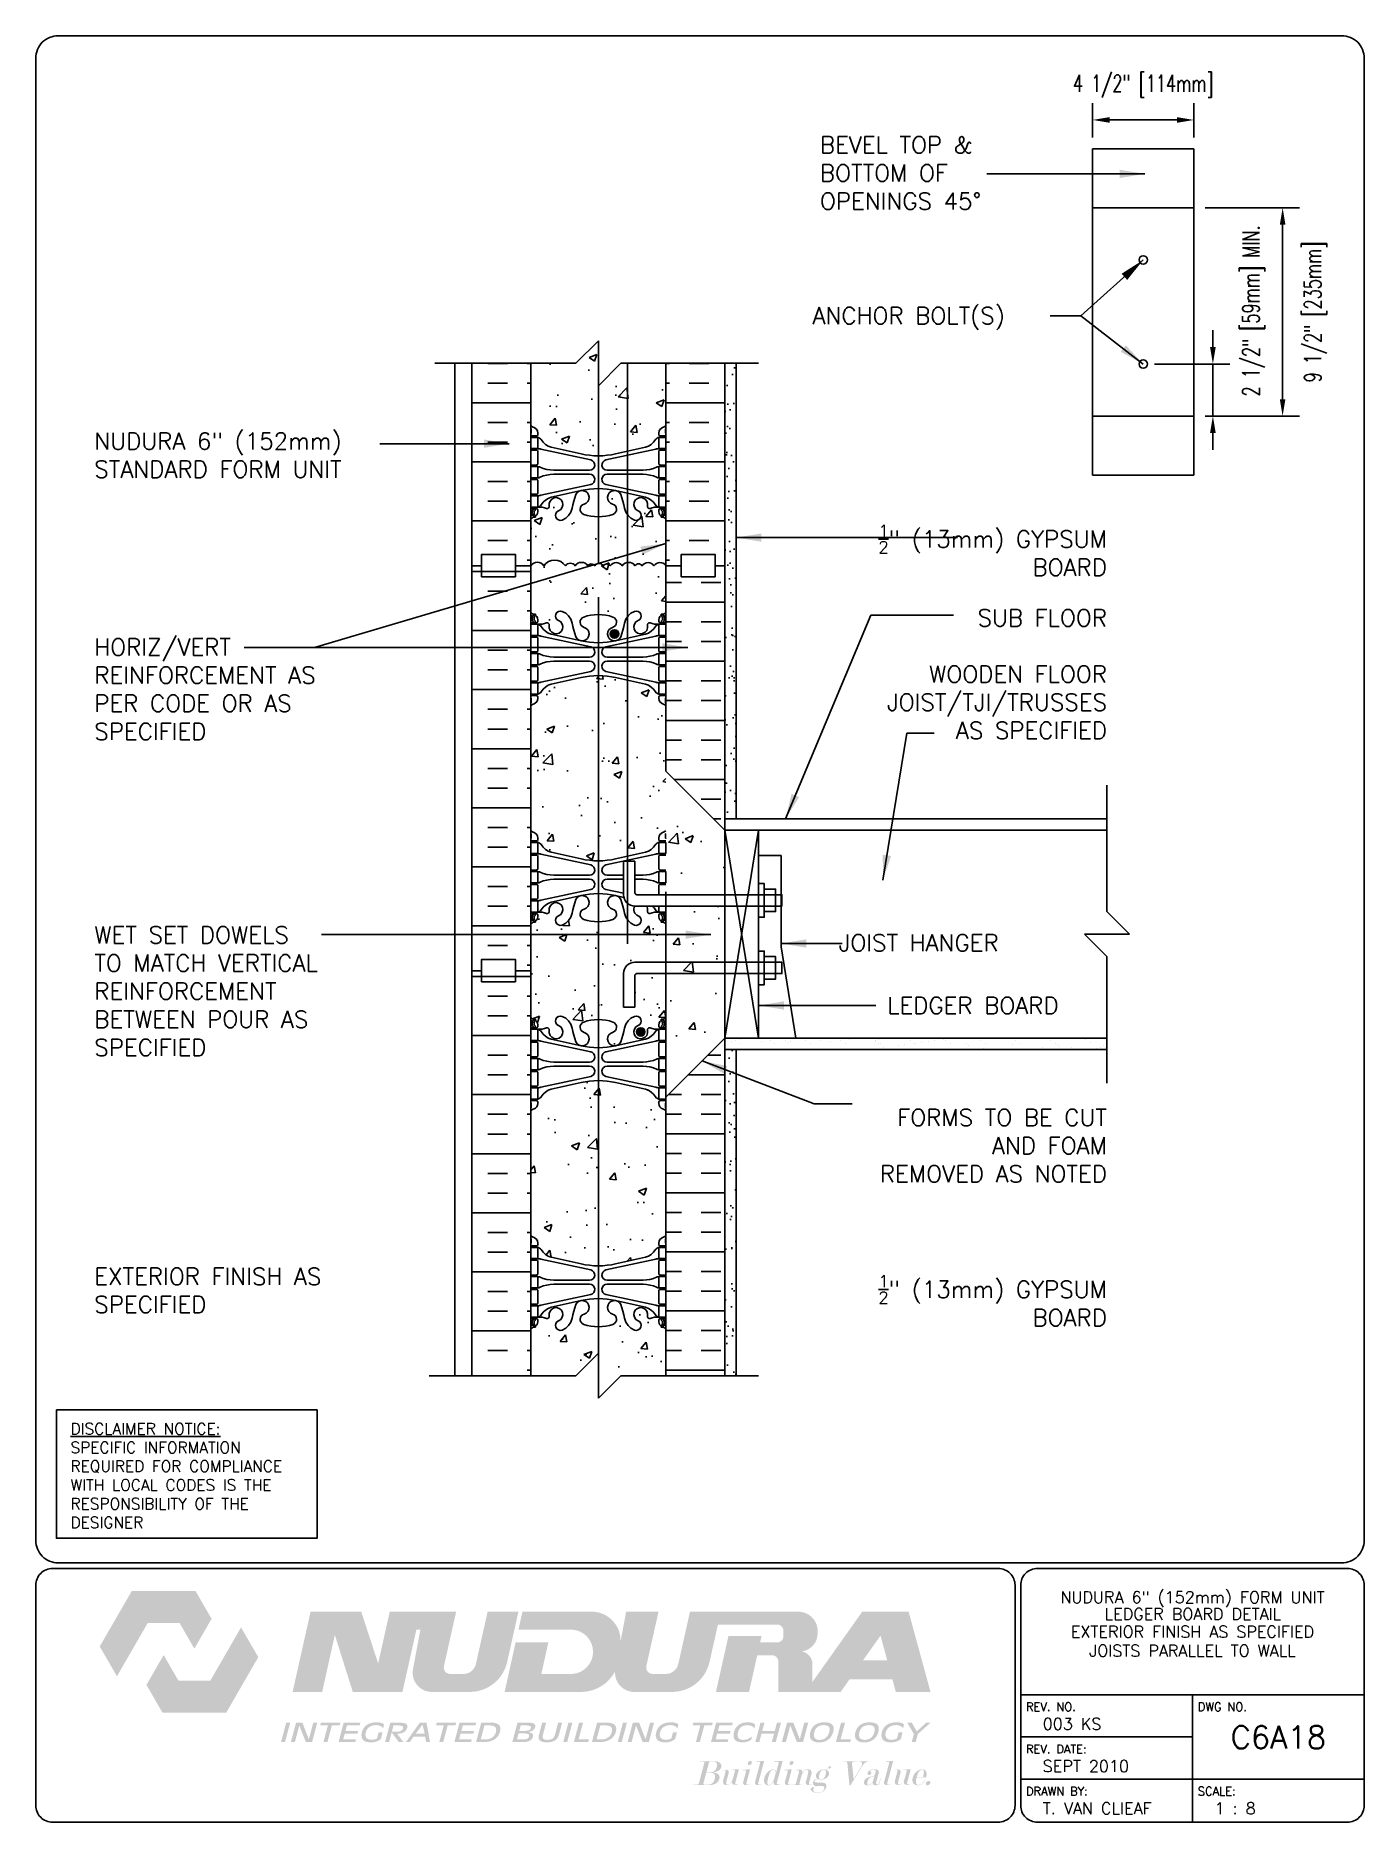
# Paper-space layout 'C6A18' of a CAD drawing. Header units: inches. Extents: x 0.42 to 7.8, y 0.49 to 10.41.
# The model-space entities are those that its viewports show. They can reach past a viewport. Long polylines and large blocks are cut down to what shows.
import ezdxf
from ezdxf.enums import TextEntityAlignment as Align

# ---------------------------------------------------------------- set-up
doc = ezdxf.new("R2010")
doc.units = ezdxf.units.IN
doc.header["$LTSCALE"] = 0.5
doc.header["$MEASUREMENT"] = 0
doc.linetypes.add('DASHED2', pattern=[0.375, 0.25, -0.125])
doc.linetypes.add('HIDDEN2', pattern=[0.1875, 0.125, -0.0625])
for name, color, linetype in [('HATCH', 12, 'Continuous'), ('LINE15', 9, 'Continuous'), ('LINE18', 9, 'Continuous'), ('line25', 2, 'Continuous'), ('LINE3', 3, 'Continuous'), ('LINE50', 5, 'Continuous'), ('LINE9', 9, 'Continuous'), ('LOGO', 7, 'Continuous'), ('TBK_LINE65', 3, 'Continuous'), ('TBK_TEXT', 4, 'Continuous'), ('TEXT', 4, 'Continuous'), ('Web_Edge', 9, 'Continuous')]:
    doc.layers.add(name, color=color, linetype=linetype)
doc.styles.add('DIM', font='romans.shx', dxfattribs={"width": 0.7})
doc.styles.add('ROMANS', font='romans.shx', dxfattribs={"height": 1.125})
doc.dimstyles.new('ext_12', dxfattribs={"dimscale": 12, "dimtxt": 0.09375, "dimasz": 0.09375, "dimexe": 0.09375, "dimexo": 0.0625, "dimgap": 0.0625, "dimtad": 1, "dimdec": 1, "dimzin": 3, "dimdsep": 46, "dimlunit": 4, "dimtxsty": 'DIM', "dimcen": 0.09, "dimdle": 0.09375, "dimclrt": 4, "dimadec": 0, "dimazin": 0, "dimtfac": 1, "dimtdec": 1, "dimtmove": 2, "dimatfit": 3, "dimfxl": 1, "dimfrac": 2, "dimtolj": 1, "dimtzin": 0, "dimarcsym": 0})
doc.dimstyles.new('ext_8', dxfattribs={"dimscale": 8, "dimtxt": 0.09375, "dimasz": 0.09375, "dimexe": 0.09375, "dimexo": 0.0625, "dimgap": 0.0625, "dimtad": 1, "dimdec": 1, "dimzin": 3, "dimdsep": 46, "dimlunit": 4, "dimtxsty": 'DIM', "dimcen": 0.09, "dimdle": 0.09375, "dimclrt": 4, "dimadec": 0, "dimazin": 0, "dimtfac": 1, "dimtdec": 1, "dimtmove": 2, "dimatfit": 3, "dimfxl": 1, "dimfrac": 2, "dimtolj": 1, "dimtzin": 0, "dimarcsym": 0})
pattern_1 = [(37.5, (119.1024, -15.0365), (-0.031497, 0.963412), [0, -0.76, 0, -0.85, 0, -0.8125]), (7.5, (119.1024, -15.0365), (0.884888, 1.411073), [0, -0.41, 0, -0.685, 0, -0.2625]), (327.5, (118.4874, -15.0365), (1.557071, 0.00283), [0, -0.25, 0, -0.9, 0, -1.175]), (317.5, (118.4874, -15.0365), (1.503063, 0.438838), [0, -0.125, 0, -0.59, 0, -0.675])]

psp = doc.layouts.new('C6A18')

# ---------------------------------------------------------------- texts
at = {"layer": 'TBK_TEXT', "color": 7, "style": 'ROMANS'}
for s, p in [('REV. NO.', (5.9215, 1.107)), ('DWG NO.', (6.876, 1.107)), ('REV. DATE:', (5.9215, 0.8726)), ('DRAWN BY:', (5.9215, 0.6382)), ('SCALE:', (6.876, 0.6382))]:
    psp.add_text(s, height=0.04688, dxfattribs=at).set_placement(p)
at = {"layer": 'TEXT', "insert": (0.6134, 2.7065), "char_height": 0.0625, "width": 1.41371, "attachment_point": 1, "style": 'ROMANS'}
psp.add_mtext('{\\Fromans.shx|c1;\\LDISCLAIMER NOTICE:\\l\\PSPECIFIC INFORMATION REQUIRED FOR COMPLIANCE WITH LOCAL CODES IS THE RESPONSIBILITY OF THE DESIGNER}', dxfattribs=at)

msp = doc.modelspace()

# ---------------------------------------------------------------- texts
at = {"layer": 'TEXT', "style": 'ROMANS'}
for s, p in [(' ANCHOR BOLT(S)', (144.911, 44.95)), (' JOIST HANGER', (146.079, 17.078)), (' LEDGER BOARD', (148.231, 14.292))]:
    msp.add_text(s, height=0.75, dxfattribs=at).set_placement(p, align=Align.MIDDLE_LEFT)
at = {"layer": 'TEXT', "char_height": 0.75, "style": 'ROMANS'}
for s, insert, width, attachment_point in [('BEVEL TOP & BOTTOM OF OPENINGS 45%%D', (145.754, 51.291), 11.05043, 4), ('NUDURA 6" (152mm)\\PSTANDARD FORM UNIT', (113.503, 38.749), 13.05574, 4), ('\\A1;{\\H0.7x;\\S1/2;\\H1.4286x;" }(13mm) GYPSUM BOARD', (158.512, 34.522), 11.05043, 6), ('SUB FLOOR\\P\\PWOODEN FLOOR JOIST/TJI/TRUSSES\\PAS SPECIFIED', (158.512, 29.018), 11.05043, 6), ('HORIZ/VERT REINFORCEMENT AS PER CODE OR AS SPECIFIED', (113.503, 28.346), 12.96959, 4), ('WET SET DOWELS \\PTO MATCH VERTICAL\\PREINFORCEMENT BETWEEN POUR AS SPECIFIED', (113.503, 14.928), 12.96959, 4), ('FORMS TO BE CUT AND FOAM REMOVED AS NOTED', (158.512, 8.063), 11.05043, 6), ('EXTERIOR FINISH AS SPECIFIED', (113.503, 1.628), 12.96959, 4), ('\\A1;{\\H0.7x;\\S1/2;\\H1.4286x;"} (13mm) GYPSUM BOARD', (158.512, 1.173), 11.05043, 6)]:
    msp.add_mtext(s, dxfattribs=dict(at, insert=insert, width=width, attachment_point=attachment_point))

# ---------------------------------------------------------------- blocks, each defined once
blk = doc.blocks.new('TITLEBLOCK-Tag')
at = {"style": 'ROMANS'}
for tag, height, p in [('TITLE_LINE_1', 0.0625, (0.927, -0.1328)), ('TITLE_LINE_2', 0.0625, (0.9294, -0.2258)), ('CENTRE-LINE-3', 0.0625, (0.927, -0.3246)), ('TITLE_LINE_4', 0.0625, (0.927, -0.4299)), ('TITLE_LINE_5', 0.0625, (0.927, -0.526)), ('DWG', 0.125, (1.4043, -0.9102))]:
    blk.add_attdef(tag, text='', height=height, dxfattribs=at).set_placement(p, align=Align.MIDDLE_CENTER)
for tag, p in [('LATEST_REVISION', (0.0954, -0.8366)), ('REVISION_DATE', (0.0954, -1.071)), ('DRAWN_BY', (0.0954, -1.3053)), ('SCALE', (1.0499, -1.3053))]:
    blk.add_attdef(tag, text='', height=0.0469, dxfattribs=at).set_placement(p, align=Align.MIDDLE_LEFT)
blk = doc.blocks.new('*D2')
at = {"layer": 'Defpoints', "color": 0, "transparency": 16777216}
for p in [(160.125, 42.802), (163.22, 42.802), (162.375, 40.489)]:
    blk.add_point(p, dxfattribs=at)
at = {"layer": 'TEXT', "color": 0, "lineweight": -2, "transparency": 16777216}
for p, q in [((163.22, 43.552), (163.22, 44.302)), ((160.625, 42.802), (163.97, 42.802)), ((163.22, 40.489), (163.22, 42.802)), ((162.875, 40.489), (163.97, 40.489)), ((163.22, 39.739), (163.22, 38.989))]:
    blk.add_line(p, q, dxfattribs=at)
at = {"layer": 'TEXT', "color": 0, "transparency": 16777216}
for points in [[(163.095, 43.552), (163.345, 43.552), (163.22, 42.802)], [(163.095, 39.739), (163.345, 39.739), (163.22, 40.489)]]:
    blk.add_solid(points, dxfattribs=at)
at = {"layer": 'TEXT', "color": 4, "transparency": 16777216, "insert": (165.035, 45.16), "char_height": 0.75, "attachment_point": 5, "rotation": 90, "style": 'DIM'}
blk.add_mtext('\\A1;2 1/2" [59mm] MIN.', dxfattribs=at)
blk = doc.blocks.new('*D3')
at = {"layer": 'Defpoints', "color": 0, "transparency": 16777216}
for p in [(162.375, 49.739), (162.375, 40.489), (166.319, 40.489)]:
    blk.add_point(p, dxfattribs=at)
at = {"layer": 'TEXT', "color": 0, "lineweight": -2, "transparency": 16777216}
for p, q in [((162.875, 49.739), (167.069, 49.739)), ((166.319, 48.989), (166.319, 41.239)), ((162.875, 40.489), (167.069, 40.489))]:
    blk.add_line(p, q, dxfattribs=at)
at = {"layer": 'TEXT', "color": 0, "transparency": 16777216}
for points in [[(166.194, 48.989), (166.444, 48.989), (166.319, 49.739)], [(166.194, 41.239), (166.444, 41.239), (166.319, 40.489)]]:
    blk.add_solid(points, dxfattribs=at)
at = {"layer": 'TEXT', "color": 4, "transparency": 16777216, "insert": (167.782, 45.114), "char_height": 0.75, "attachment_point": 5, "rotation": 90, "style": 'DIM'}
blk.add_mtext('\\A1;9 1/2" [235mm]', dxfattribs=at)
blk = doc.blocks.new('*D4')
at = {"layer": 'Defpoints', "color": 0, "transparency": 16777216}
for p in [(157.875, 53.649), (157.875, 52.364), (162.375, 52.364)]:
    blk.add_point(p, dxfattribs=at)
at = {"layer": 'TEXT', "color": 0, "lineweight": -2, "transparency": 16777216}
for p, q in [((157.875, 52.864), (157.875, 54.399)), ((162.375, 52.864), (162.375, 54.399)), ((161.625, 53.649), (158.625, 53.649))]:
    blk.add_line(p, q, dxfattribs=at)
at = {"layer": 'TEXT', "color": 0, "transparency": 16777216}
for points in [[(158.625, 53.774), (158.625, 53.524), (157.875, 53.649)], [(161.625, 53.774), (161.625, 53.524), (162.375, 53.649)]]:
    blk.add_solid(points, dxfattribs=at)
at = {"layer": 'TEXT', "color": 4, "transparency": 16777216, "insert": (160.125, 55.149), "char_height": 0.75, "attachment_point": 5, "style": 'DIM'}
blk.add_mtext('\\A1;4 1/2" [114mm]', dxfattribs=at)

# ---------------------------------------------------------------- dimensions: what is measured, and where the dimension line sits
at = {"layer": 'TEXT'}
dim = msp.add_linear_dim(base=(157.875, 53.649), p1=(162.375, 52.364), p2=(157.875, 52.364), dimstyle='ext_8', dxfattribs=at)
dim.commit()
dim.dimension.update_dxf_attribs({"geometry": '*D4', "text_midpoint": (160.125, 55.149), "dimtype": 160})
dim = msp.add_linear_dim(base=(166.319144649, 40.489389629), p1=(162.375384853, 49.739389629), p2=(162.375384853, 40.489389629), angle=90, dimstyle='ext_8', dxfattribs=at)
dim.commit()
dim.dimension.update_dxf_attribs({"geometry": '*D3', "text_midpoint": (167.782305445, 45.114389629), "dimtype": 160})
dim = msp.add_linear_dim(base=(163.22, 42.802), p1=(162.375, 40.489), p2=(160.125, 42.802), angle=90, text='<> MIN.', dimstyle='ext_8', dxfattribs=at)
dim.commit()
dim.dimension.update_dxf_attribs({"geometry": '*D2', "text_midpoint": (165.035, 45.16), "dimtype": 160})

# ---------------------------------------------------------------- hatches: boundary and pattern name
at = {"layer": 'HATCH'}
h = msp.add_hatch(dxfattribs=at)
h.set_pattern_fill('AR-CONC', color=256, scale=0.5)
h.paths.add_polyline_path([(138.904, 42.838), (136.904, 42.838), (135.904, 41.838), (135.904, 43.838), (134.904, 42.838), (132.904, 42.838), (132.904, 40.057, 0.082415), (133.047, 39.978, -0.317837), (133.214, 39.742), (133.214, 39.675, -0.414214), (133.151, 39.612), (133.104, 39.612), (133.104, 39.542), (133.209, 39.542, -0.188973), (133.365, 39.447, 0.196323), (133.814, 39.101), (135.136, 38.811, 0.057795), (135.904, 38.721, 0.057795), (136.672, 38.811), (137.994, 39.101, 0.196323), (138.443, 39.447, -0.188973), (138.599, 39.542), (138.704, 39.542), (138.704, 39.612), (138.656, 39.612, -0.414214), (138.594, 39.675), (138.594, 39.742, -0.317837), (138.76, 39.978, 0.082415), (138.904, 40.057)])
h.paths.add_polyline_path([(137.064, 36.389, 0.053157), (136.898, 37.003, 0.223253), (136.698, 37.168), (136.678, 37.172, 0.955472), (136.54, 36.579, -0.735593), (136.552, 36.121, -0.082755), (135.904, 36.013, -0.082755), (135.255, 36.121, -0.735593), (135.268, 36.579, 0.955472), (135.13, 37.172), (135.11, 37.168, 0.223253), (134.91, 37.003, 0.053157), (134.744, 36.389, -0.24438), (134.296, 35.868, -1), (134.132, 36.277, 2.182095), (133.722, 36.49, -0.601435), (133.602, 36.385, 0.10046), (133.209, 36.442), (133.104, 36.442), (133.104, 36.372), (133.151, 36.372, -0.414214), (133.214, 36.31), (133.214, 36.242, -0.249069), (133.104, 36.035), (133.104, 35.993), (133.014, 35.993, 0.064398), (132.904, 35.927), (132.904, 33.838, -0.520567), (133.483, 33.838, -0.520567), (134.441, 33.838, -0.520567), (134.872, 33.838, -0.520567), (135.438, 33.838, -0.520567), (135.743, 33.838, -0.520567), (136.134, 33.838, -0.520567), (136.432, 33.838, -0.520567), (136.966, 33.838, -0.520567), (137.532, 33.838, -0.520567), (137.85, 33.838, -0.520567), (138.375, 33.838, -0.511481), (138.904, 33.851), (138.904, 35.927, 0.064398), (138.794, 35.993), (138.704, 35.993), (138.704, 36.035, -0.249069), (138.594, 36.242), (138.594, 36.31, -0.414214), (138.656, 36.372), (138.704, 36.372), (138.704, 36.442), (138.599, 36.442, 0.10046), (138.205, 36.385, -0.601435), (138.086, 36.49, 2.182095), (137.676, 36.277, -1), (137.512, 35.868, -0.24438)])
h.paths.add_polyline_path([(138.904, 33.838), (138.904, 33.851, 0.511481), (138.375, 33.838, 0.520567), (137.85, 33.838, 0.520567), (137.532, 33.838, 0.520567), (136.966, 33.838, 0.520567), (136.432, 33.838, 0.520567), (136.134, 33.838, 0.520567), (135.743, 33.838, 0.520567), (135.438, 33.838, 0.520567), (134.872, 33.838, 0.520567), (134.441, 33.838, 0.520567), (133.483, 33.838, 0.520567), (132.904, 33.838), (132.904, 31.749, 0.064398), (133.014, 31.683), (133.104, 31.683), (133.104, 31.642, -0.249069), (133.214, 31.435), (133.214, 31.367, -0.414214), (133.151, 31.305), (133.104, 31.305), (133.104, 31.235), (133.209, 31.235, 0.10046), (133.602, 31.292, -0.601435), (133.722, 31.187, 2.182095), (134.132, 31.4, -1), (134.296, 31.808, -0.24438), (134.744, 31.287, 0.053157), (134.91, 30.673, 0.223253), (135.11, 30.509), (135.13, 30.504, 0.955472), (135.268, 31.098, -0.735593), (135.255, 31.556, -0.082755), (135.904, 31.664, -0.082755), (136.552, 31.556, -0.735593), (136.54, 31.098, 0.955472), (136.678, 30.504), (136.698, 30.509, 0.223253), (136.898, 30.673, 0.053157), (137.064, 31.287, -0.24438), (137.512, 31.808, -1), (137.676, 31.4, 2.182095), (138.086, 31.187, -0.601435), (138.205, 31.292, 0.10046), (138.599, 31.235), (138.704, 31.235), (138.704, 31.305), (138.656, 31.305, -0.414214), (138.594, 31.367), (138.594, 31.435, -0.249069), (138.704, 31.642), (138.704, 31.683), (138.794, 31.683, 0.064398), (138.904, 31.749)])
h.paths.add_polyline_path([(138.904, 27.62, 0.082415), (138.76, 27.699, -0.317837), (138.594, 27.935), (138.594, 28.002, -0.414214), (138.656, 28.065), (138.704, 28.065), (138.704, 28.135), (138.599, 28.135, -0.188973), (138.443, 28.229, 0.196323), (137.994, 28.576), (136.672, 28.866, 0.057795), (135.904, 28.955, 0.057795), (135.136, 28.866), (133.814, 28.576, 0.196323), (133.365, 28.229, -0.188973), (133.209, 28.135), (133.104, 28.135), (133.104, 28.065), (133.151, 28.065, -0.414214), (133.214, 28.002), (133.214, 27.935, -0.317837), (133.047, 27.699, 0.082415), (132.904, 27.62), (132.904, 22.057, 0.082415), (133.047, 21.978, -0.317837), (133.214, 21.742), (133.214, 21.675, -0.414214), (133.151, 21.612), (133.104, 21.612), (133.104, 21.542), (133.209, 21.542, -0.188973), (133.365, 21.447, 0.196323), (133.814, 21.101), (135.136, 20.811, 0.057795), (135.904, 20.721, 0.057795), (136.672, 20.811), (137.994, 21.101, 0.196323), (138.443, 21.447, -0.188973), (138.599, 21.542), (138.704, 21.542), (138.704, 21.612), (138.656, 21.612, -0.414214), (138.594, 21.675), (138.594, 21.742, -0.317837), (138.76, 21.978, 0.082415), (138.904, 22.057), (138.904, 24.713)])
h.paths.add_polyline_path([(138.904, 17.927, 0.064398), (138.794, 17.993), (138.704, 17.993), (138.704, 18.035, -0.249069), (138.594, 18.242), (138.594, 18.31, -0.414214), (138.656, 18.372), (138.704, 18.372), (138.704, 18.442), (138.599, 18.442, 0.10046), (138.205, 18.385, -0.601435), (138.086, 18.49, 0.191974), (138.053, 18.713), (137.525, 18.713, 0.45754), (137.676, 18.277, -1), (137.512, 17.868, -0.24438), (137.064, 18.389, 0.053157), (136.898, 19.003, 0.223253), (136.698, 19.168), (136.678, 19.172, 0.955472), (136.54, 18.579, -0.735593), (136.552, 18.121, -0.082755), (135.904, 18.013, -0.082755), (135.255, 18.121, -0.735593), (135.268, 18.579, 0.955472), (135.13, 19.172), (135.11, 19.168, 0.223253), (134.91, 19.003, 0.053157), (134.744, 18.389, -0.24438), (134.296, 17.868, -1), (134.132, 18.277, 2.182095), (133.722, 18.49, -0.601435), (133.602, 18.385, 0.10046), (133.209, 18.442), (133.104, 18.442), (133.104, 18.372), (133.151, 18.372, -0.414214), (133.214, 18.31), (133.214, 18.242, -0.249069), (133.104, 18.035), (133.104, 17.993), (133.014, 17.993, 0.064398), (132.904, 17.927), (132.904, 15.838), (132.904, 13.749, 0.064398), (133.014, 13.683), (133.104, 13.683), (133.104, 13.642, -0.249069), (133.214, 13.435), (133.214, 13.367, -0.414214), (133.151, 13.305), (133.104, 13.305), (133.104, 13.235), (133.209, 13.235, 0.10046), (133.602, 13.292, -0.601435), (133.722, 13.187, 2.182095), (134.132, 13.4, -1), (134.296, 13.808, -0.24438), (134.744, 13.287, 0.053157), (134.91, 12.673, 0.223253), (135.11, 12.509), (135.13, 12.504, 0.955472), (135.268, 13.098, -0.735593), (135.255, 13.556, -0.082755), (135.904, 13.664, -0.082755), (136.552, 13.556, -0.735593), (136.54, 13.098, 0.955472), (136.678, 12.504), (136.698, 12.509, 0.223253), (136.898, 12.673, 0.053157), (137.064, 13.287, -0.24438), (137.512, 13.808, -1), (137.676, 13.4, 2.182095), (138.086, 13.187, -0.601435), (138.205, 13.292, 0.10046), (138.599, 13.235), (138.704, 13.235), (138.704, 13.305), (138.656, 13.305, -0.414214), (138.594, 13.367), (138.594, 13.435, -0.249069), (138.704, 13.642), (138.704, 13.683), (138.794, 13.683, 0.064398), (138.904, 13.749), (138.904, 15.713), (137.629, 15.713, 0.414214), (137.529, 15.613), (137.529, 14.213), (137.029, 14.213), (137.029, 15.713, -0.414214), (137.529, 16.213), (138.904, 16.213)])
h.paths.add_polyline_path([(138.904, 9.62, 0.082415), (138.76, 9.699, -0.317837), (138.594, 9.935), (138.594, 10.002, -0.414214), (138.656, 10.065), (138.704, 10.065), (138.704, 10.135), (138.599, 10.135, -0.188973), (138.443, 10.229, 0.196323), (137.994, 10.576), (136.672, 10.866, 0.057795), (135.904, 10.955, 0.057795), (135.136, 10.866), (133.814, 10.576, 0.196323), (133.365, 10.229, -0.188973), (133.209, 10.135), (133.104, 10.135), (133.104, 10.065), (133.151, 10.065, -0.414214), (133.214, 10.002), (133.214, 9.935, -0.317837), (133.047, 9.699, 0.082415), (132.904, 9.62), (132.904, 4.057, 0.082415), (133.047, 3.978, -0.317837), (133.214, 3.742), (133.214, 3.675, -0.414214), (133.151, 3.612), (133.104, 3.612), (133.104, 3.542), (133.209, 3.542, -0.188973), (133.365, 3.447, 0.196323), (133.814, 3.101), (135.136, 2.811, 0.057795), (135.904, 2.721, 0.057795), (136.672, 2.811), (137.994, 3.101, 0.196323), (138.443, 3.447, -0.188973), (138.599, 3.542), (138.704, 3.542), (138.704, 3.612), (138.656, 3.612, -0.414214), (138.594, 3.675), (138.594, 3.742, -0.317837), (138.76, 3.978, 0.082415), (138.904, 4.057)])
h.paths.add_polyline_path([(138.904, -0.073, 0.064398), (138.794, -0.007), (138.704, -0.007), (138.704, 0.035, -0.249069), (138.594, 0.242), (138.594, 0.31, -0.414214), (138.656, 0.372), (138.704, 0.372), (138.704, 0.442), (138.599, 0.442, 0.10046), (138.205, 0.385, -0.601435), (138.086, 0.49, 2.182095), (137.676, 0.277, -1), (137.512, -0.132, -0.24438), (137.064, 0.389, 0.053157), (136.898, 1.003, 0.223253), (136.698, 1.168), (136.678, 1.172, 0.955472), (136.54, 0.579, -0.735593), (136.552, 0.121, -0.082755), (135.904, 0.013, -0.082755), (135.255, 0.121, -0.735593), (135.268, 0.579, 0.955472), (135.13, 1.172), (135.11, 1.168, 0.223253), (134.91, 1.003, 0.053157), (134.744, 0.389, -0.24438), (134.296, -0.132, -1), (134.132, 0.277, 2.182095), (133.722, 0.49, -0.601435), (133.602, 0.385, 0.10046), (133.209, 0.442), (133.104, 0.442), (133.104, 0.372), (133.151, 0.372, -0.414214), (133.214, 0.31), (133.214, 0.242, -0.249069), (133.104, 0.035), (133.104, -0.007), (133.014, -0.007, 0.064398), (132.904, -0.073), (132.904, -2.162), (134.904, -2.162), (135.904, -1.162), (135.904, -2.162), (135.904, -3.162), (136.904, -2.162), (138.904, -2.162)])
h = msp.add_hatch(dxfattribs=at)
h.set_pattern_fill('INSUL', color=256, scale=7, style=0)
h.set_pattern_definition([(0, (-2793.2578, -363.1712), (0, 2.625), []), (0, (-2793.2578, -362.2962), (0, 2.625), [0.875, -0.875]), (0, (-2793.2578, -361.4212), (0, 2.625), [0.875, -0.875])])
h.paths.add_polyline_path([(132.904, 42.838), (130.279, 42.838), (130.279, 33.838), (130.716, 33.838), (130.716, 34.338), (132.216, 34.338), (132.216, 33.838), (132.904, 33.838)])
h = msp.add_hatch(dxfattribs=at)
h.set_pattern_fill('INSUL', color=256, scale=7, style=0)
h.set_pattern_definition([(180, (3065.0654, -363.1712), (0, 2.625), []), (180, (3065.0654, -362.2962), (0, 2.625), [0.875, -0.875]), (180, (3065.0654, -361.4212), (0, 2.625), [0.875, -0.875])])
h.paths.add_polyline_path([(141.529, 42.838), (138.904, 42.838), (138.904, 33.838), (139.591, 33.838), (139.591, 34.338), (141.091, 34.338), (141.091, 33.838), (141.529, 33.838)])
h = msp.add_hatch(dxfattribs=at)
h.set_pattern_fill('AR-SAND', color=256, scale=0.5, style=0)
h.set_pattern_definition(pattern_1)
h.paths.add_polyline_path([(142.029, 42.838), (141.529, 42.838), (141.529, 22.588), (142.029, 22.588)])
h = msp.add_hatch(dxfattribs=at)
h.set_pattern_fill('INSUL', color=256, scale=7, style=0)
h.set_pattern_definition([(0, (-2793.2578, -381.1712), (0, 2.625), []), (0, (-2793.2578, -380.2962), (0, 2.625), [0.875, -0.875]), (0, (-2793.2578, -379.4212), (0, 2.625), [0.875, -0.875])])
h.paths.add_polyline_path([(130.279, 15.838), (130.716, 15.838), (130.716, 16.338), (132.216, 16.338), (132.216, 15.838), (132.904, 15.838), (132.904, 33.838), (132.216, 33.838), (132.216, 34.338), (130.716, 34.338), (130.716, 33.838), (130.279, 33.838)])
h = msp.add_hatch(dxfattribs=at)
h.set_pattern_fill('INSUL', color=256, scale=7, style=0)
h.set_pattern_definition([(0, (28.4787, -15.0365), (0, 2.625), []), (0, (28.4787, -14.1615), (0, 2.625), [0.875, -0.875]), (0, (28.4787, -13.2865), (0, 2.625), [0.875, -0.875])])
h.paths.add_polyline_path([(138.904, 24.713), (141.529, 22.088), (141.529, 33.838), (141.091, 33.838), (141.091, 33.338), (139.591, 33.338), (139.591, 33.838), (138.904, 33.838)])
h.paths.add_polyline_path([(141.529, 12.838), (138.904, 10.213), (138.904, -2.162), (141.529, -2.162)])
h = msp.add_hatch(dxfattribs=at)
h.set_pattern_fill('AR-CONC', color=256, scale=0.5, style=0)
h.set_pattern_definition([(50, (5.4798, -137.801), (3.5863, -0.31376), [0.375, -4.125]), (355, (5.4798, -137.801), (-0.693757, 3.76096), [0.3, -3.3]), (100.4514, (5.7786, -137.827), (2.892547, 3.4472), [0.3187, -3.50571]), (46.1842, (5.4798, -136.801), (5.336205, -0.827595), [0.5625, -6.1875]), (96.6356, (5.9244, -136.87), (4.67331, 4.87059), [0.47805, -5.25856]), (351.1842, (5.48, -136.801), (4.67331, 4.8706), [0.45, -4.95]), (21, (5.9798, -137.051), (2.984535, -2.013094), [0.375, -4.125]), (326, (5.9798, -137.051), (1.216577, 3.62575), [0.3, -3.3]), (71.4514, (6.2285, -137.2187), (4.201113, 1.61265), [0.3187, -3.50571]), (37.5, (5.4798, -137.8009), (0.060799, 1.664469), [0, -3.26, 0, -3.35, 0, -3.3125]), (7.5, (5.4798, -137.8009), (1.315348, 1.972059), [0, -1.91, 0, -3.185, 0, -1.2625]), (327.5, (4.3648, -137.8009), (2.669112, -0.112774), [0, -1.25, 0, -3.9, 0, -5.175]), (317.5, (3.8648, -137.801), (2.91593, 0.500525), [0, -1.625, 0, -2.59, 0, -3.675])])
h.paths.add_polyline_path([(141.529, 19.526), (138.904, 19.526), (138.904, 15.401), (141.529, 15.401)])
h.paths.add_polyline_path([(141.529, 13.963), (141.529, 14.901), (138.904, 14.901), (138.904, 11.338)])
h.paths.add_polyline_path([(138.904, 23.588), (138.904, 20.026), (141.529, 20.026), (141.529, 20.963)])
h = msp.add_hatch(dxfattribs=at)
h.set_pattern_fill('INSUL', color=256, scale=7, style=0)
h.set_pattern_definition([(0, (-2793.2578, -399.1712), (0, 2.625), []), (0, (-2793.2578, -398.2962), (0, 2.625), [0.875, -0.875]), (0, (-2793.2578, -397.4212), (0, 2.625), [0.875, -0.875])])
h.paths.add_polyline_path([(130.279, -2.162), (130.716, -2.162), (130.716, -1.662), (132.216, -1.662), (132.216, -2.162), (132.904, -2.162), (132.904, 15.838), (132.216, 15.838), (132.216, 16.338), (130.716, 16.338), (130.716, 15.838), (130.279, 15.838)])
h = msp.add_hatch(dxfattribs=at)
h.set_pattern_fill('AR-SAND', color=256, scale=0.5, style=0)
h.set_pattern_definition(pattern_1)
h.paths.add_polyline_path([(142.029, 12.027), (141.935, 12.338), (141.529, 12.338), (141.529, -2.162), (142.029, -2.162)])
at = {"layer": 'LINE3'}
for points in [[(136.435, 30.804, 1), (136.81, 30.804, 1)], [(137.601, 13.117, 1), (137.976, 13.117, 1)]]:
    msp.add_hatch(color=256, dxfattribs=at).paths.add_polyline_path(points)

# ---------------------------------------------------------------- linework, layer by layer
at = {"layer": 'HATCH'}
for p, q in [((143.029, 22.088), (141.529, 12.838)), ((143.029, 12.838), (141.529, 22.088)), ((141.988, 12.732), (141.988, 12.732)), ((142.214, 12.759), (142.214, 12.759)), ((143.147, 12.71), (143.147, 12.71)), ((143.545, 12.735), (143.545, 12.735)), ((144.214, 12.742), (144.214, 12.742)), ((145.103, 12.738), (145.103, 12.738)), ((145.777, 12.752), (145.777, 12.752)), ((146.66, 12.741), (146.66, 12.741)), ((147.086, 12.769), (147.086, 12.769)), ((148.217, 12.744), (148.217, 12.744)), ((148.365, 12.763), (148.365, 12.763)), ((149.715, 12.811), (149.715, 12.811)), ((149.774, 12.746), (149.774, 12.746)), ((150.843, 12.724), (150.843, 12.724)), ((151.024, 12.828), (151.024, 12.828)), ((151.25, 12.778), (151.25, 12.778)), ((151.331, 12.749), (151.331, 12.749)), ((152.303, 12.822), (152.303, 12.822)), ((152.888, 12.752), (152.888, 12.752)), ((154.445, 12.755), (154.445, 12.755)), ((156.002, 12.758), (156.002, 12.758)), ((157.559, 12.76), (157.559, 12.76)), ((141.839, 12.693), (141.839, 12.693)), ((142.199, 12.598), (142.199, 12.598)), ((143.756, 12.601), (143.756, 12.601)), ((144.307, 12.658), (144.307, 12.658)), ((144.426, 12.703), (144.426, 12.703)), ((145.313, 12.604), (145.313, 12.604)), ((146.245, 12.698), (146.245, 12.698)), ((146.87, 12.606), (146.87, 12.606)), ((148.151, 12.37), (148.151, 12.37)), ((148.245, 12.681), (148.245, 12.681)), ((148.338, 12.596), (148.338, 12.596)), ((148.428, 12.609), (148.428, 12.609)), ((148.558, 12.423), (148.558, 12.423)), ((149.237, 12.513), (149.237, 12.513)), ((149.497, 12.547), (149.497, 12.547)), ((149.904, 12.601), (149.904, 12.601)), ((149.985, 12.612), (149.985, 12.612)), ((150.276, 12.637), (150.276, 12.637)), ((150.583, 12.69), (150.583, 12.69)), ((151.542, 12.615), (151.542, 12.615)), ((151.7, 12.359), (151.7, 12.359)), ((152.276, 12.619), (152.276, 12.619)), ((152.369, 12.535), (152.369, 12.535)), ((153.009, 12.376), (153.009, 12.376)), ((153.099, 12.618), (153.099, 12.618)), ((154.288, 12.37), (154.288, 12.37)), ((154.307, 12.575), (154.307, 12.575)), ((154.656, 12.62), (154.656, 12.62)), ((155.638, 12.418), (155.638, 12.418)), ((156.213, 12.623), (156.213, 12.623)), ((156.307, 12.558), (156.307, 12.558)), ((156.399, 12.474), (156.399, 12.474)), ((156.947, 12.435), (156.947, 12.435)), ((157.77, 12.626), (157.77, 12.626)), ((157.773, 12.342), (157.773, 12.342)), ((158.034, 12.376), (158.034, 12.376)), ((158.226, 12.429), (158.226, 12.429)), ((158.338, 12.514), (158.338, 12.514)), ((158.44, 12.43), (158.44, 12.43))]:
    msp.add_line(p, q, dxfattribs=at)
msp.add_lwpolyline([(132.904, 33.838, -0.520567), (133.483, 33.838, -0.520567), (134.441, 33.838, -0.520567), (134.872, 33.838, -0.520567), (135.438, 33.838, -0.520567), (135.743, 33.838, -0.520567), (136.134, 33.838, -0.520567), (136.432, 33.838, -0.520567), (136.966, 33.838, -0.520567), (137.532, 33.838, -0.520567), (137.85, 33.838, -0.520567), (138.375, 33.838, -0.520567), (138.909, 33.843)], format="xyb", dxfattribs=at)
at = {"layer": 'LINE15', "linetype": 'HIDDEN2'}
for points in [[(143.779, 18.713), (137.529, 18.713, -0.414214), (137.029, 19.213), (137.029, 20.713), (137.529, 20.713), (137.529, 19.313, 0.414214), (137.629, 19.213), (143.779, 19.213)], [(143.779, 16.213), (137.529, 16.213, 0.414214), (137.029, 15.713), (137.029, 14.213), (137.529, 14.213), (137.529, 15.613, -0.414214), (137.629, 15.713), (143.779, 15.713)]]:
    msp.add_lwpolyline(points, format="xyb", dxfattribs=at)
at = {"layer": 'LINE18'}
for points in [[(143.029, 18.213), (143.279, 18.213), (143.279, 19.713), (143.029, 19.713)], [(143.279, 18.463), (143.779, 18.463), (143.779, 19.463), (143.279, 19.463)], [(143.029, 16.713), (143.279, 16.713), (143.279, 15.213), (143.029, 15.213)], [(143.279, 16.463), (143.779, 16.463), (143.779, 15.463), (143.279, 15.463)]]:
    msp.add_lwpolyline(points, close=True, dxfattribs=at)
for points in [[(143.779, 18.713), (144.06, 18.713), (144.06, 19.213), (143.779, 19.213)], [(143.779, 16.213), (144.06, 16.213), (144.06, 15.713), (143.779, 15.713)]]:
    msp.add_lwpolyline(points, dxfattribs=at)
at = {"layer": 'line25'}
for p, q in [((132.904, 42.838), (132.904, 33.838)), ((138.904, 33.838), (138.904, 42.838)), ((132.904, 33.838), (132.904, 15.838)), ((138.904, 24.713), (138.904, 33.838)), ((141.529, 22.088), (138.904, 24.713)), ((141.529, 22.088), (158.512, 22.088)), ((141.529, 22.088), (141.529, 12.838)), ((143.029, 22.088), (143.029, 12.838)), ((132.904, 15.838), (132.904, -2.162)), ((141.529, 12.838), (138.904, 10.213)), ((141.529, 12.838), (158.512, 12.838)), ((138.904, -2.162), (138.904, 11.338))]:
    msp.add_line(p, q, dxfattribs=at)
at = {"layer": 'LINE3'}
for p, q in [((137.206, 42.838), (137.206, 17.036)), ((135.904, 41.838), (135.904, 33.938)), ((135.904, 32.438), (135.904, -1.162))]:
    msp.add_line(p, q, dxfattribs=at)
for centre in [(136.622, 30.804), (137.789, 13.117)]:
    msp.add_circle(centre, 0.188, dxfattribs=at)
at = {"layer": 'LINE50'}
for p, q in [((130.279, 33.838), (130.279, 42.838)), ((141.529, 33.838), (141.529, 42.838)), ((130.279, 15.838), (130.279, 33.838)), ((141.529, 22.088), (141.529, 33.838)), ((130.279, -2.162), (130.279, 15.838)), ((141.529, -2.162), (141.529, 12.838))]:
    msp.add_line(p, q, dxfattribs=at)
for points in [[(132.904, 33.838), (132.216, 33.838), (132.216, 34.338), (130.716, 34.338), (130.716, 33.838), (130.279, 33.838)], [(130.279, 33.838), (130.716, 33.838), (130.716, 34.338), (132.216, 34.338), (132.216, 33.838), (132.904, 33.838)], [(138.904, 33.838), (139.591, 33.838), (139.591, 34.338), (141.091, 34.338), (141.091, 33.838), (141.529, 33.838)], [(141.529, 33.838), (141.091, 33.838), (141.091, 34.338), (139.591, 34.338), (139.591, 33.838), (138.904, 33.838)], [(130.279, 15.838), (130.716, 15.838), (130.716, 16.338), (132.216, 16.338), (132.216, 15.838), (132.904, 15.838)], [(132.904, 15.838), (132.216, 15.838), (132.216, 16.338), (130.716, 16.338), (130.716, 15.838), (130.279, 15.838)]]:
    msp.add_lwpolyline(points, dxfattribs=at)
at = {"layer": 'LINE9'}
for p, q in [((157.875, 52.364), (157.875, 37.864)), ((157.875, 52.364), (162.375, 52.364)), ((162.375, 37.864), (162.375, 52.364)), ((157.875, 49.739), (162.375, 49.739)), ((135.904, 43.838), (134.904, 42.838)), ((135.904, 43.838), (135.904, 41.838)), ((128.64, 42.838), (134.904, 42.838)), ((129.529, -2.162), (129.529, 42.838)), ((135.904, 41.838), (136.904, 42.838)), ((136.904, 42.838), (143.029, 42.838)), ((142.029, 42.838), (142.029, 22.588)), ((157.875, 40.489), (162.375, 40.489)), ((157.875, 37.864), (162.375, 37.864)), ((158.512, 18.463), (158.512, 24.088)), ((141.529, 22.588), (158.512, 22.588)), ((143.029, 20.957), (144.029, 20.957)), ((144.029, 20.957), (144.029, 16.898)), ((159.512, 17.463), (158.512, 18.463)), ((144.687, 12.838), (144.029, 16.898)), ((157.512, 17.463), (158.512, 16.463)), ((158.512, 17.463), (157.512, 17.463)), ((158.512, 17.463), (159.512, 17.463)), ((158.512, 10.838), (158.512, 16.463)), ((141.529, 12.338), (158.512, 12.338)), ((142.029, -2.162), (142.029, 12.338)), ((135.904, -1.162), (134.904, -2.162)), ((135.904, -2.162), (135.904, -1.162)), ((128.382, -2.162), (134.904, -2.162)), ((135.904, -3.162), (136.904, -2.162)), ((135.904, -2.162), (135.904, -3.162)), ((136.904, -2.162), (143.029, -2.162))]:
    msp.add_line(p, q, dxfattribs=at)
at = {"layer": 'LINE9', "linetype": 'DASHED2'}
msp.add_line((138.904, 11.338), (138.904, 24.713), dxfattribs=at)
at = {"layer": 'LINE9', "linetype": 'DASHED2', "ltscale": 0.15}
for points in [[(130.716, 33.838), (130.716, 33.838), (130.716, 33.338), (132.216, 33.338), (132.216, 33.838), (132.216, 33.838)], [(141.091, 33.838), (141.091, 33.838), (141.091, 33.338), (139.591, 33.338), (139.591, 33.838), (139.591, 33.838)], [(132.216, 15.838), (132.216, 15.838), (132.216, 15.338), (130.716, 15.338), (130.716, 15.838), (130.716, 15.838)]]:
    msp.add_lwpolyline(points, dxfattribs=at)
at = {"layer": 'LINE9'}
for centre in [(160.125, 47.427), (160.125, 42.802)]:
    msp.add_circle(centre, 0.188, dxfattribs=at)
at = {"layer": 'TEXT'}
msp.add_line((148.231, 14.292), (145.411, 14.292), dxfattribs=at)
for points in [[(129.529, 2.208, 0, 0.36, 0), (128.449, 2.208, 0, 0, 0), (125.308, 2.208, 0, 0, 0)], [(141.931, 1.81, 0, 0.36, 0), (143.011, 1.81, 0, 0, 0), (151.386, 1.81, 0, 0, 0)]]:
    msp.add_lwpolyline(points, format="xyseb", dxfattribs=at)
at = {"layer": 'Web_Edge'}
for p, q in [((132.914, 39.732), (132.914, 39.918)), ((133.214, 39.742), (133.214, 39.675)), ((138.594, 39.742), (138.594, 39.675)), ((138.894, 39.732), (138.894, 39.918)), ((132.904, 39.612), (133.151, 39.612)), ((132.904, 38.972), (133.151, 38.972)), ((133.014, 39.542), (133.014, 39.612)), ((133.014, 38.972), (133.014, 39.042)), ((133.104, 39.542), (133.104, 39.612)), ((133.104, 38.972), (133.104, 39.042)), ((133.214, 38.375), (133.214, 38.91)), ((133.353, 39.018), (135.564, 38.537)), ((133.814, 39.101), (135.136, 38.811)), ((138.455, 39.018), (136.244, 38.537)), ((137.994, 39.101), (136.672, 38.811)), ((138.594, 38.375), (138.594, 38.91)), ((138.904, 39.612), (138.656, 39.612)), ((138.904, 38.972), (138.656, 38.972)), ((138.704, 39.542), (138.704, 39.612)), ((138.704, 38.972), (138.704, 39.042)), ((138.794, 39.542), (138.794, 39.612)), ((138.794, 38.972), (138.794, 39.042)), ((132.904, 38.312), (133.151, 38.312)), ((133.014, 38.242), (133.014, 38.312)), ((133.104, 38.242), (133.104, 38.312)), ((138.904, 38.312), (138.656, 38.312)), ((138.704, 38.242), (138.704, 38.312)), ((138.794, 38.242), (138.794, 38.312)), ((132.904, 37.672), (133.151, 37.672)), ((133.014, 37.672), (133.014, 37.742)), ((133.104, 37.672), (133.104, 37.742)), ((133.214, 37.075), (133.214, 37.61)), ((133.353, 36.966), (135.564, 37.448)), ((133.919, 38.082), (135.515, 38.082)), ((133.919, 37.902), (135.515, 37.902)), ((138.455, 36.966), (136.244, 37.448)), ((137.889, 38.082), (136.293, 38.082)), ((137.889, 37.902), (136.293, 37.902)), ((138.594, 37.075), (138.594, 37.61)), ((138.904, 37.672), (138.656, 37.672)), ((138.704, 37.672), (138.704, 37.742)), ((138.794, 37.672), (138.794, 37.742)), ((132.904, 37.012), (133.151, 37.012)), ((133.014, 36.942), (133.014, 37.012)), ((133.104, 36.942), (133.104, 37.012)), ((133.814, 36.883), (135.136, 37.174)), ((137.994, 36.883), (136.672, 37.174)), ((138.904, 37.012), (138.656, 37.012)), ((138.704, 36.942), (138.704, 37.012)), ((138.794, 36.942), (138.794, 37.012)), ((132.904, 36.372), (133.151, 36.372)), ((132.904, 36.272), (132.946, 36.272)), ((133.014, 36.372), (133.014, 36.442)), ((133.014, 35.993), (133.104, 35.993)), ((133.104, 36.372), (133.104, 36.442)), ((133.104, 35.993), (133.104, 36.035)), ((133.214, 36.242), (133.214, 36.31)), ((138.594, 36.242), (138.594, 36.31)), ((138.904, 36.372), (138.656, 36.372)), ((138.704, 36.372), (138.704, 36.442)), ((138.704, 35.993), (138.704, 36.035)), ((138.794, 35.993), (138.704, 35.993)), ((138.794, 36.372), (138.794, 36.442)), ((138.904, 36.272), (138.862, 36.272)), ((132.904, 31.405), (132.946, 31.405)), ((132.904, 31.305), (133.151, 31.305)), ((133.014, 31.683), (133.104, 31.683)), ((133.014, 31.305), (133.014, 31.235)), ((133.104, 31.683), (133.104, 31.642)), ((133.104, 31.305), (133.104, 31.235)), ((133.214, 31.435), (133.214, 31.367)), ((138.594, 31.435), (138.594, 31.367)), ((138.904, 31.305), (138.656, 31.305)), ((138.794, 31.683), (138.704, 31.683)), ((138.704, 31.683), (138.704, 31.642)), ((138.704, 31.305), (138.704, 31.235)), ((138.794, 31.305), (138.794, 31.235)), ((138.904, 31.405), (138.862, 31.405)), ((132.904, 30.665), (133.151, 30.665)), ((133.014, 30.735), (133.014, 30.665)), ((133.104, 30.735), (133.104, 30.665)), ((133.214, 30.602), (133.214, 30.067)), ((133.353, 30.711), (135.564, 30.229)), ((133.814, 30.793), (135.136, 30.503)), ((138.455, 30.711), (136.244, 30.229)), ((137.994, 30.793), (136.672, 30.503)), ((138.594, 30.602), (138.594, 30.067)), ((138.904, 30.665), (138.656, 30.665)), ((138.704, 30.735), (138.704, 30.665)), ((138.794, 30.735), (138.794, 30.665)), ((132.904, 30.005), (133.151, 30.005)), ((133.014, 30.005), (133.014, 29.935)), ((133.014, 29.435), (133.014, 29.365)), ((133.104, 30.005), (133.104, 29.935)), ((133.104, 29.435), (133.104, 29.365)), ((133.919, 29.775), (135.515, 29.775)), ((133.919, 29.595), (135.515, 29.595)), ((137.889, 29.775), (136.293, 29.775)), ((137.889, 29.595), (136.293, 29.595)), ((138.904, 30.005), (138.656, 30.005)), ((138.704, 30.005), (138.704, 29.935)), ((138.704, 29.435), (138.704, 29.365)), ((138.794, 30.005), (138.794, 29.935)), ((138.794, 29.435), (138.794, 29.365)), ((132.904, 29.365), (133.151, 29.365)), ((132.904, 28.705), (133.151, 28.705)), ((133.014, 28.705), (133.014, 28.635)), ((133.104, 28.705), (133.104, 28.635)), ((133.214, 29.302), (133.214, 28.767)), ((133.353, 28.658), (135.564, 29.14)), ((133.814, 28.576), (135.136, 28.866)), ((138.455, 28.658), (136.244, 29.14)), ((137.994, 28.576), (136.672, 28.866)), ((138.594, 29.302), (138.594, 28.767)), ((138.904, 29.365), (138.656, 29.365)), ((138.904, 28.705), (138.656, 28.705)), ((138.704, 28.705), (138.704, 28.635)), ((138.794, 28.705), (138.794, 28.635)), ((132.904, 28.065), (133.151, 28.065)), ((132.914, 27.945), (132.914, 27.758)), ((133.014, 28.135), (133.014, 28.065)), ((133.104, 28.135), (133.104, 28.065)), ((133.214, 27.935), (133.214, 28.002)), ((138.594, 27.935), (138.594, 28.002)), ((138.904, 28.065), (138.656, 28.065)), ((138.704, 28.135), (138.704, 28.065)), ((138.794, 28.135), (138.794, 28.065)), ((138.894, 27.945), (138.894, 27.758)), ((133.014, 13.683), (133.104, 13.683)), ((133.104, 13.683), (133.104, 13.642)), ((138.794, 13.683), (138.704, 13.683)), ((138.704, 13.683), (138.704, 13.642)), ((132.904, 13.405), (132.946, 13.405)), ((132.904, 13.305), (133.151, 13.305)), ((133.014, 13.305), (133.014, 13.235)), ((133.014, 12.735), (133.014, 12.665)), ((133.104, 13.305), (133.104, 13.235)), ((133.104, 12.735), (133.104, 12.665)), ((133.214, 13.435), (133.214, 13.367)), ((133.353, 12.711), (135.564, 12.229)), ((133.814, 12.793), (135.136, 12.503)), ((138.455, 12.711), (136.244, 12.229)), ((137.994, 12.793), (136.672, 12.503)), ((138.594, 13.435), (138.594, 13.367)), ((138.904, 13.305), (138.656, 13.305)), ((138.704, 13.305), (138.704, 13.235)), ((138.704, 12.735), (138.704, 12.665)), ((138.794, 13.305), (138.794, 13.235)), ((138.794, 12.735), (138.794, 12.665)), ((138.904, 13.405), (138.862, 13.405)), ((132.904, 12.665), (133.151, 12.665)), ((132.904, 12.005), (133.151, 12.005)), ((133.014, 12.005), (133.014, 11.935)), ((133.104, 12.005), (133.104, 11.935)), ((133.214, 12.602), (133.214, 12.067)), ((138.594, 12.602), (138.594, 12.067)), ((138.904, 12.665), (138.656, 12.665)), ((138.904, 12.005), (138.656, 12.005)), ((138.704, 12.005), (138.704, 11.935)), ((138.794, 12.005), (138.794, 11.935)), ((132.904, 11.365), (133.151, 11.365)), ((133.014, 11.435), (133.014, 11.365)), ((133.104, 11.435), (133.104, 11.365)), ((133.214, 11.302), (133.214, 10.767)), ((133.353, 10.658), (135.564, 11.14)), ((133.919, 11.775), (135.515, 11.775)), ((133.919, 11.595), (135.515, 11.595)), ((138.455, 10.658), (136.244, 11.14)), ((137.889, 11.775), (136.293, 11.775)), ((137.889, 11.595), (136.293, 11.595)), ((138.594, 11.302), (138.594, 10.767)), ((138.904, 11.365), (138.656, 11.365)), ((138.704, 11.435), (138.704, 11.365)), ((138.794, 11.435), (138.794, 11.365)), ((132.904, 10.705), (133.151, 10.705)), ((133.014, 10.705), (133.014, 10.635)), ((133.104, 10.705), (133.104, 10.635)), ((133.814, 10.576), (135.136, 10.866)), ((137.994, 10.576), (136.672, 10.866)), ((138.904, 10.705), (138.656, 10.705)), ((138.704, 10.705), (138.704, 10.635)), ((138.794, 10.705), (138.794, 10.635)), ((132.904, 10.065), (133.151, 10.065)), ((132.914, 9.945), (132.914, 9.758)), ((133.014, 10.135), (133.014, 10.065)), ((133.104, 10.135), (133.104, 10.065)), ((133.214, 9.935), (133.214, 10.002)), ((138.594, 9.935), (138.594, 10.002)), ((138.904, 10.065), (138.656, 10.065)), ((138.704, 10.135), (138.704, 10.065)), ((138.794, 10.135), (138.794, 10.065)), ((138.894, 9.945), (138.894, 9.758)), ((132.904, 3.612), (133.151, 3.612)), ((132.914, 3.732), (132.914, 3.918)), ((133.014, 3.542), (133.014, 3.612)), ((133.104, 3.542), (133.104, 3.612)), ((133.214, 3.742), (133.214, 3.675)), ((138.594, 3.742), (138.594, 3.675)), ((138.904, 3.612), (138.656, 3.612)), ((138.704, 3.542), (138.704, 3.612)), ((138.794, 3.542), (138.794, 3.612)), ((138.894, 3.732), (138.894, 3.918)), ((132.904, 2.972), (133.151, 2.972)), ((133.014, 2.972), (133.014, 3.042)), ((133.104, 2.972), (133.104, 3.042)), ((133.214, 2.375), (133.214, 2.91)), ((133.353, 3.018), (135.564, 2.537)), ((133.814, 3.101), (135.136, 2.811)), ((138.455, 3.018), (136.244, 2.537)), ((137.994, 3.101), (136.672, 2.811)), ((138.594, 2.375), (138.594, 2.91)), ((138.904, 2.972), (138.656, 2.972)), ((138.704, 2.972), (138.704, 3.042)), ((138.794, 2.972), (138.794, 3.042)), ((132.904, 2.312), (133.151, 2.312)), ((132.904, 1.672), (133.151, 1.672)), ((133.014, 2.242), (133.014, 2.312)), ((133.014, 1.672), (133.014, 1.742)), ((133.104, 2.242), (133.104, 2.312)), ((133.104, 1.672), (133.104, 1.742)), ((133.214, 1.075), (133.214, 1.61)), ((133.919, 2.082), (135.515, 2.082)), ((133.919, 1.902), (135.515, 1.902)), ((137.889, 2.082), (136.293, 2.082)), ((137.889, 1.902), (136.293, 1.902)), ((138.594, 1.075), (138.594, 1.61)), ((138.904, 2.312), (138.656, 2.312)), ((138.904, 1.672), (138.656, 1.672)), ((138.704, 2.242), (138.704, 2.312)), ((138.704, 1.672), (138.704, 1.742)), ((138.794, 2.242), (138.794, 2.312)), ((138.794, 1.672), (138.794, 1.742)), ((132.904, 1.012), (133.151, 1.012)), ((133.014, 0.942), (133.014, 1.012)), ((133.104, 0.942), (133.104, 1.012)), ((133.353, 0.966), (135.564, 1.448)), ((133.814, 0.883), (135.136, 1.174)), ((138.455, 0.966), (136.244, 1.448)), ((137.994, 0.883), (136.672, 1.174)), ((138.904, 1.012), (138.656, 1.012)), ((138.704, 0.942), (138.704, 1.012)), ((138.794, 0.942), (138.794, 1.012)), ((132.904, 0.372), (133.151, 0.372)), ((132.904, 0.272), (132.946, 0.272)), ((133.014, 0.372), (133.014, 0.442)), ((133.104, 0.372), (133.104, 0.442)), ((133.104, -0.007), (133.104, 0.035)), ((133.214, 0.242), (133.214, 0.31)), ((138.594, 0.242), (138.594, 0.31)), ((138.904, 0.372), (138.656, 0.372)), ((138.704, 0.372), (138.704, 0.442)), ((138.704, -0.007), (138.704, 0.035)), ((138.794, 0.372), (138.794, 0.442)), ((138.904, 0.272), (138.862, 0.272)), ((133.014, -0.007), (133.104, -0.007)), ((138.794, -0.007), (138.704, -0.007))]:
    msp.add_line(p, q, dxfattribs=at)
at = {"layer": 'Web_Edge', "color": 8}
for p, q in [((132.904, 21.612), (133.151, 21.612)), ((132.914, 21.732), (132.914, 21.918)), ((133.014, 21.542), (133.014, 21.612)), ((133.104, 21.542), (133.104, 21.612)), ((133.214, 21.742), (133.214, 21.675)), ((138.594, 21.742), (138.594, 21.675)), ((138.904, 21.612), (138.656, 21.612)), ((138.704, 21.542), (138.704, 21.612)), ((138.794, 21.542), (138.794, 21.612)), ((138.894, 21.732), (138.894, 21.918)), ((132.904, 20.972), (133.151, 20.972)), ((133.014, 20.972), (133.014, 21.042)), ((133.104, 20.972), (133.104, 21.042)), ((133.214, 20.375), (133.214, 20.91)), ((133.353, 21.018), (135.564, 20.537)), ((133.814, 21.101), (135.136, 20.811)), ((138.455, 21.018), (136.244, 20.537)), ((137.994, 21.101), (136.672, 20.811)), ((138.594, 20.375), (138.594, 20.91)), ((138.904, 20.972), (138.656, 20.972)), ((138.704, 20.972), (138.704, 21.042)), ((138.794, 20.972), (138.794, 21.042)), ((132.904, 20.312), (133.151, 20.312)), ((133.014, 20.242), (133.014, 20.312)), ((133.104, 20.242), (133.104, 20.312)), ((133.919, 20.082), (135.515, 20.082)), ((133.919, 19.902), (135.515, 19.902)), ((137.029, 20.082), (136.293, 20.082)), ((137.029, 19.902), (136.293, 19.902)), ((137.889, 20.082), (137.529, 20.082)), ((137.889, 19.902), (137.529, 19.902)), ((138.904, 20.312), (138.656, 20.312)), ((138.704, 20.242), (138.704, 20.312)), ((138.794, 20.242), (138.794, 20.312)), ((132.904, 19.672), (133.151, 19.672)), ((133.014, 19.672), (133.014, 19.742)), ((133.104, 19.672), (133.104, 19.742)), ((133.214, 19.075), (133.214, 19.61)), ((133.353, 18.966), (135.564, 19.448)), ((133.814, 18.883), (135.136, 19.174)), ((137.029, 19.277), (136.244, 19.448)), ((137.044, 19.092), (136.672, 19.174)), ((138.594, 19.213), (138.594, 19.61)), ((138.904, 19.672), (138.656, 19.672)), ((138.704, 19.672), (138.704, 19.742)), ((138.794, 19.672), (138.794, 19.742)), ((132.904, 19.012), (133.151, 19.012)), ((132.904, 18.372), (133.151, 18.372)), ((132.904, 18.272), (132.946, 18.272)), ((133.014, 18.942), (133.014, 19.012)), ((133.014, 18.372), (133.014, 18.442)), ((133.104, 18.942), (133.104, 19.012)), ((133.104, 18.372), (133.104, 18.442)), ((133.214, 18.242), (133.214, 18.31)), ((138.594, 18.242), (138.594, 18.31)), ((138.904, 18.372), (138.656, 18.372)), ((138.704, 18.372), (138.704, 18.442)), ((138.794, 18.372), (138.794, 18.442)), ((138.904, 18.272), (138.862, 18.272)), ((133.014, 17.993), (133.104, 17.993)), ((133.104, 17.993), (133.104, 18.035)), ((138.704, 17.993), (138.704, 18.035)), ((138.794, 17.993), (138.704, 17.993))]:
    msp.add_line(p, q, dxfattribs=at)
at = {"layer": 'Web_Edge'}
for points in [[(132.909, 39.542), (133.209, 39.542), (133.209, 39.042), (132.909, 39.042)], [(138.899, 39.542), (138.599, 39.542), (138.599, 39.042), (138.899, 39.042)], [(132.909, 38.242), (133.209, 38.242), (133.209, 37.742), (132.909, 37.742)], [(138.899, 38.242), (138.599, 38.242), (138.599, 37.742), (138.899, 37.742)], [(132.909, 36.942), (133.209, 36.942), (133.209, 36.442), (132.909, 36.442)], [(138.899, 36.942), (138.599, 36.942), (138.599, 36.442), (138.899, 36.442)], [(132.909, 30.735), (133.209, 30.735), (133.209, 31.235), (132.909, 31.235)], [(138.899, 30.735), (138.599, 30.735), (138.599, 31.235), (138.899, 31.235)], [(132.909, 29.435), (133.209, 29.435), (133.209, 29.935), (132.909, 29.935)], [(138.899, 29.435), (138.599, 29.435), (138.599, 29.935), (138.899, 29.935)], [(132.909, 28.135), (133.209, 28.135), (133.209, 28.635), (132.909, 28.635)], [(138.899, 28.135), (138.599, 28.135), (138.599, 28.635), (138.899, 28.635)], [(132.909, 12.735), (133.209, 12.735), (133.209, 13.235), (132.909, 13.235)], [(138.899, 12.735), (138.599, 12.735), (138.599, 13.235), (138.899, 13.235)], [(132.909, 11.435), (133.209, 11.435), (133.209, 11.935), (132.909, 11.935)], [(138.899, 11.435), (138.599, 11.435), (138.599, 11.935), (138.899, 11.935)], [(132.909, 10.135), (133.209, 10.135), (133.209, 10.635), (132.909, 10.635)], [(138.899, 10.135), (138.599, 10.135), (138.599, 10.635), (138.899, 10.635)], [(132.909, 3.542), (133.209, 3.542), (133.209, 3.042), (132.909, 3.042)], [(138.899, 3.542), (138.599, 3.542), (138.599, 3.042), (138.899, 3.042)], [(132.909, 2.242), (133.209, 2.242), (133.209, 1.742), (132.909, 1.742)], [(138.899, 2.242), (138.599, 2.242), (138.599, 1.742), (138.899, 1.742)], [(132.909, 0.942), (133.209, 0.942), (133.209, 0.442), (132.909, 0.442)], [(138.899, 0.942), (138.599, 0.942), (138.599, 0.442), (138.899, 0.442)]]:
    msp.add_lwpolyline(points, close=True, dxfattribs=at)
at = {"layer": 'Web_Edge', "color": 8}
for points in [[(132.909, 21.542), (133.209, 21.542), (133.209, 21.042), (132.909, 21.042)], [(138.899, 21.542), (138.599, 21.542), (138.599, 21.042), (138.899, 21.042)], [(132.909, 20.242), (133.209, 20.242), (133.209, 19.742), (132.909, 19.742)], [(138.899, 20.242), (138.599, 20.242), (138.599, 19.742), (138.899, 19.742)], [(132.909, 18.942), (133.209, 18.942), (133.209, 18.442), (132.909, 18.442)]]:
    msp.add_lwpolyline(points, close=True, dxfattribs=at)
msp.add_lwpolyline([(138.599, 18.713), (138.599, 18.442), (138.899, 18.442), (138.899, 18.713)], dxfattribs=at)
at = {"layer": 'Web_Edge'}
for centre, radius, start, end in [((133.214, 40.449), 0.5, 231.68334, 250.52878), ((133.214, 40.449), 0.6, 238.89067, 238.92705), ((132.894, 39.918), 0.02, 360, 58.92705), ((132.894, 39.732), 0.02, 299.98802, 360), ((132.964, 39.742), 0.25, 0, 70.52878), ((138.844, 39.742), 0.25, 109.47122, 180), ((138.594, 40.449), 0.5, 289.47122, 308.31666), ((138.914, 39.918), 0.02, 121.07295, 180), ((138.914, 39.732), 0.02, 180, 240.01198), ((138.594, 40.449), 0.6, 301.07295, 301.10933), ((133.151, 39.675), 0.0625, 270, 0), ((133.151, 38.91), 0.0625, 0, 90), ((133.166, 39.296), 0.25, 37.27766, 80.0823), ((133.118, 38.046), 1, 76.42909, 84.79907), ((134.013, 39.824), 0.75, 210.15498, 254.58381), ((137.794, 39.824), 0.75, 285.41619, 329.84502), ((138.642, 39.296), 0.25, 99.9177, 142.72234), ((138.689, 38.046), 1, 95.20093, 103.57091), ((138.656, 39.675), 0.0625, 180, 270), ((138.656, 38.91), 0.0625, 90, 180), ((133.151, 38.375), 0.0625, 270, 0), ((133.205, 38.023), 0.219, 60.49375, 88.91995), ((133.205, 38.023), 0.219, 60.49375, 88.91995), ((133.949, 39.682), 1.6, 246.56734, 268.92028), ((133.949, 39.682), 1.6, 246.56734, 268.92028), ((135.904, 42.078), 3.356, 256.76915, 270), ((135.515, 38.312), 0.23, 270, 77.60551), ((135.904, 42.078), 3.356, 270, 283.23085), ((136.293, 38.312), 0.23, 102.39449, 270), ((137.859, 39.682), 1.6, 271.07972, 293.43266), ((137.859, 39.682), 1.6, 271.07972, 293.43266), ((138.603, 38.023), 0.219, 91.08005, 119.50625), ((138.603, 38.023), 0.219, 91.08005, 119.50625), ((138.656, 38.375), 0.0625, 180, 270), ((133.151, 37.61), 0.0625, 0, 90), ((133.205, 37.961), 0.219, 271.08005, 299.50625), ((133.949, 36.302), 1.6, 91.07972, 113.43266), ((135.515, 37.672), 0.23, 282.39449, 90), ((136.293, 37.672), 0.23, 90, 257.60551), ((137.859, 36.302), 1.6, 66.56734, 88.92028), ((138.603, 37.961), 0.219, 240.49375, 268.91995), ((138.656, 37.61), 0.0625, 90, 180), ((133.151, 37.075), 0.0625, 270, 0), ((133.118, 37.938), 1, 275.20093, 283.57091), ((133.166, 36.688), 0.25, 279.9177, 322.72234), ((134.013, 36.16), 0.75, 105.41619, 149.84502), ((134.019, 36.56), 0.305, 291.80375, 193.32049), ((137.707, 35.918), 3, 158.80161, 170.97273), ((135.185, 36.873), 0.305, 285.72535, 154.62183), ((135.333, 36.348), 0.24, 105.72535, 251.07704), ((135.904, 33.907), 3.356, 90, 103.23085), ((135.904, 33.907), 3.356, 76.76915, 90), ((136.622, 36.873), 0.305, 25.37817, 254.27465), ((136.475, 36.348), 0.24, 288.92296, 74.27465), ((134.101, 35.918), 3, 9.02727, 21.19839), ((137.789, 36.56), 0.305, 346.67951, 248.19625), ((137.794, 36.16), 0.75, 30.15498, 74.58381), ((138.642, 36.688), 0.25, 217.27766, 260.0823), ((138.689, 37.938), 1, 256.42909, 264.79907), ((138.656, 37.075), 0.0625, 180, 270), ((133.214, 35.535), 0.6, 114.92523, 121.10933), ((133.214, 35.535), 0.5, 109.47122, 128.31666), ((132.946, 36.252), 0.02, 345.84593, 90), ((133.208, 36.188), 0.25, 137.53913, 219.88549), ((132.953, 36.097), 0.02, 294.92523, 19.2084), ((133.05, 36.057), 0.045, 218.552, 40.8121), ((133.056, 36.326), 0.045, 317.53913, 137.53913), ((132.964, 36.242), 0.25, 289.47122, 360), ((133.208, 36.188), 0.16, 137.53913, 219.99992), ((133.151, 36.31), 0.0625, 360, 90), ((133.265, 35.444), 1, 70.0933, 93.21213), ((133.634, 36.469), 0.09, 251.13486, 13.32049), ((134.214, 36.073), 0.22, 111.80375, 291.80375), ((134.019, 36.56), 0.745, 291.80375, 346.73478), ((135.904, 38.013), 2, 251.07704, 270), ((135.904, 38.013), 2, 270, 288.92296), ((137.789, 36.56), 0.745, 193.26522, 248.19625), ((137.594, 36.073), 0.22, 248.19625, 68.19625), ((138.173, 36.469), 0.09, 166.67951, 288.86514), ((138.543, 35.444), 1, 86.78787, 109.9067), ((138.656, 36.31), 0.0625, 90, 180), ((138.844, 36.242), 0.25, 180, 250.52878), ((138.751, 36.326), 0.045, 42.46087, 222.46087), ((138.758, 36.057), 0.045, 139.1879, 321.448), ((138.6, 36.188), 0.16, 320.00008, 42.46087), ((138.594, 35.535), 0.5, 51.68334, 70.52878), ((138.6, 36.188), 0.25, 320.11451, 42.46087), ((138.855, 36.097), 0.02, 160.7916, 245.07477), ((138.862, 36.252), 0.02, 90, 194.15407), ((138.594, 35.535), 0.6, 58.89067, 65.07477), ((134.214, 31.604), 0.22, 68.19625, 248.19625), ((134.019, 31.117), 0.745, 13.26522, 68.19625), ((137.789, 31.117), 0.745, 111.80375, 166.73478), ((137.594, 31.604), 0.22, 291.80375, 111.80375), ((133.214, 32.142), 0.5, 231.68334, 250.52878), ((133.214, 32.142), 0.6, 238.89067, 245.07477), ((132.946, 31.425), 0.02, 270, 14.15407), ((133.208, 31.489), 0.25, 140.11451, 222.46087), ((132.953, 31.579), 0.02, 340.7916, 65.07477), ((133.05, 31.62), 0.045, 319.1879, 141.448), ((133.056, 31.351), 0.045, 222.46087, 42.46087), ((132.964, 31.435), 0.25, 0, 70.52878), ((133.208, 31.489), 0.16, 140.00008, 222.46087), ((133.151, 31.367), 0.0625, 270, 0), ((133.265, 32.233), 1, 266.78787, 289.9067), ((133.166, 30.988), 0.25, 37.27766, 80.0823), ((134.013, 31.516), 0.75, 210.15498, 254.58381), ((133.634, 31.208), 0.09, 346.67951, 108.86514), ((134.019, 31.117), 0.305, 166.67951, 68.19625), ((137.707, 31.758), 3, 189.02727, 201.19839), ((135.185, 30.804), 0.305, 205.37817, 74.27465), ((135.333, 31.329), 0.24, 108.92296, 254.27465), ((135.904, 29.664), 2, 90, 108.92296), ((135.904, 29.664), 2, 71.07704, 90), ((136.622, 30.804), 0.305, 105.72535, 334.62183), ((136.475, 31.329), 0.24, 285.72535, 71.07704), ((134.101, 31.758), 3, 338.80161, 350.97273), ((137.789, 31.117), 0.305, 111.80375, 13.32049), ((137.794, 31.516), 0.75, 285.41619, 329.84502), ((138.173, 31.208), 0.09, 71.13486, 193.32049), ((138.543, 32.233), 1, 250.0933, 273.21213), ((138.642, 30.988), 0.25, 99.9177, 142.72234), ((138.844, 31.435), 0.25, 109.47122, 180), ((138.656, 31.367), 0.0625, 180, 270), ((138.751, 31.351), 0.045, 137.53913, 317.53913), ((138.758, 31.62), 0.045, 38.552, 220.8121), ((138.6, 31.489), 0.16, 317.53913, 39.99992), ((138.594, 32.142), 0.5, 289.47122, 308.31666), ((138.6, 31.489), 0.25, 317.53913, 39.88549), ((138.855, 31.579), 0.02, 114.92523, 199.2084), ((138.862, 31.425), 0.02, 165.84593, 270), ((138.594, 32.142), 0.6, 294.92523, 301.10933), ((133.151, 30.602), 0.0625, 0, 90), ((133.118, 29.739), 1, 76.42909, 84.79907), ((135.904, 33.77), 3.356, 256.76915, 270), ((135.515, 30.005), 0.23, 270, 77.60551), ((135.904, 33.77), 3.356, 270, 283.23085), ((136.293, 30.005), 0.23, 102.39449, 270), ((138.689, 29.739), 1, 95.20093, 103.57091), ((138.656, 30.602), 0.0625, 90, 180), ((133.151, 30.067), 0.0625, 270, 0), ((133.205, 29.716), 0.219, 60.49375, 88.91995), ((133.205, 29.653), 0.219, 271.08005, 299.50625), ((133.205, 29.653), 0.219, 271.08005, 299.50625), ((133.949, 31.374), 1.6, 246.56734, 268.92028), ((133.949, 27.995), 1.6, 91.07972, 113.43266), ((133.949, 27.995), 1.6, 91.07972, 113.43266), ((135.515, 29.365), 0.23, 282.39449, 90), ((136.293, 29.365), 0.23, 90, 257.60551), ((137.859, 31.374), 1.6, 271.07972, 293.43266), ((137.859, 27.995), 1.6, 66.56734, 88.92028), ((137.859, 27.995), 1.6, 66.56734, 88.92028), ((138.603, 29.716), 0.219, 91.08005, 119.50625), ((138.603, 29.653), 0.219, 240.49375, 268.91995), ((138.603, 29.653), 0.219, 240.49375, 268.91995), ((138.656, 30.067), 0.0625, 180, 270), ((133.151, 29.302), 0.0625, 0, 90), ((133.151, 28.767), 0.0625, 270, 0), ((133.118, 29.63), 1, 275.20093, 283.57091), ((135.904, 25.599), 3.356, 90, 103.23085), ((135.904, 25.599), 3.356, 76.76915, 90), ((138.689, 29.63), 1, 256.42909, 264.79907), ((138.656, 29.302), 0.0625, 90, 180), ((138.656, 28.767), 0.0625, 180, 270), ((132.894, 27.945), 0.02, 0, 60.01198), ((132.964, 27.935), 0.25, 289.47122, 360), ((133.151, 28.002), 0.0625, 360, 90), ((133.166, 28.381), 0.25, 279.9177, 322.72234), ((134.013, 27.853), 0.75, 105.41619, 149.84502), ((137.794, 27.853), 0.75, 30.15498, 74.58381), ((138.642, 28.381), 0.25, 217.27766, 260.0823), ((138.656, 28.002), 0.0625, 90, 180), ((138.844, 27.935), 0.25, 180, 250.52878), ((138.914, 27.945), 0.02, 119.98802, 180), ((132.894, 27.758), 0.02, 301.07295, 0), ((133.214, 27.227), 0.6, 121.07295, 121.10933), ((133.214, 27.227), 0.5, 109.47122, 128.31666), ((138.594, 27.227), 0.5, 51.68334, 70.52878), ((138.914, 27.758), 0.02, 180, 238.92705), ((138.594, 27.227), 0.6, 58.89067, 58.92705), ((133.214, 14.142), 0.5, 231.68334, 250.52878), ((133.214, 14.142), 0.6, 238.89067, 245.07477), ((133.208, 13.489), 0.25, 140.11451, 222.46087), ((132.953, 13.579), 0.02, 340.7916, 65.07477), ((133.05, 13.62), 0.045, 319.1879, 141.448), ((132.964, 13.435), 0.25, 0, 70.52878), ((133.208, 13.489), 0.16, 140.00008, 222.46087), ((134.214, 13.604), 0.22, 68.19625, 248.19625), ((134.019, 13.117), 0.745, 13.26522, 68.19625), ((135.333, 13.329), 0.24, 108.92296, 254.27465), ((135.904, 11.664), 2, 90, 108.92296), ((135.904, 11.664), 2, 71.07704, 90), ((136.475, 13.329), 0.24, 285.72535, 71.07704), ((137.789, 13.117), 0.745, 111.80375, 166.73478), ((137.594, 13.604), 0.22, 291.80375, 111.80375), ((138.844, 13.435), 0.25, 109.47122, 180), ((138.758, 13.62), 0.045, 38.552, 220.8121), ((138.6, 13.489), 0.16, 317.53913, 39.99992), ((138.594, 14.142), 0.5, 289.47122, 308.31666), ((138.6, 13.489), 0.25, 317.53913, 39.88549), ((138.855, 13.579), 0.02, 114.92523, 199.2084), ((138.594, 14.142), 0.6, 294.92523, 301.10933), ((132.946, 13.425), 0.02, 270, 14.15407), ((133.056, 13.351), 0.045, 222.46087, 42.46087), ((133.151, 13.367), 0.0625, 270, 0), ((133.265, 14.233), 1, 266.78787, 289.9067), ((133.166, 12.988), 0.25, 37.27766, 80.0823), ((133.118, 11.739), 1, 76.42909, 84.79907), ((134.013, 13.516), 0.75, 210.15498, 254.58381), ((133.634, 13.208), 0.09, 346.67951, 108.86514), ((134.019, 13.117), 0.305, 166.67951, 68.19625), ((137.707, 13.758), 3, 189.02727, 201.19839), ((135.185, 12.804), 0.305, 205.37817, 74.27465), ((136.622, 12.804), 0.305, 105.72535, 334.62183), ((134.101, 13.758), 3, 338.80161, 350.97273), ((137.789, 13.117), 0.305, 111.80375, 13.32049), ((137.794, 13.516), 0.75, 285.41619, 329.84502), ((138.173, 13.208), 0.09, 71.13486, 193.32049), ((138.543, 14.233), 1, 250.0933, 273.21213), ((138.642, 12.988), 0.25, 99.9177, 142.72234), ((138.689, 11.739), 1, 95.20093, 103.57091), ((138.656, 13.367), 0.0625, 180, 270), ((138.751, 13.351), 0.045, 137.53913, 317.53913), ((138.862, 13.425), 0.02, 165.84593, 270), ((133.151, 12.602), 0.0625, 0, 90), ((133.151, 12.067), 0.0625, 270, 0), ((133.205, 11.716), 0.219, 60.49375, 88.91995), ((135.904, 15.77), 3.356, 256.76915, 270), ((135.515, 12.005), 0.23, 270, 77.60551), ((135.904, 15.77), 3.356, 270, 283.23085), ((136.293, 12.005), 0.23, 102.39449, 270), ((138.603, 11.716), 0.219, 91.08005, 119.50625), ((138.656, 12.602), 0.0625, 90, 180), ((138.656, 12.067), 0.0625, 180, 270), ((133.151, 11.302), 0.0625, 0, 90), ((133.205, 11.653), 0.219, 271.08005, 299.50625), ((133.205, 11.653), 0.219, 271.08005, 299.50625), ((133.949, 13.374), 1.6, 246.56734, 268.92028), ((133.949, 9.995), 1.6, 91.07972, 113.43266), ((133.949, 9.995), 1.6, 91.07972, 113.43266), ((135.515, 11.365), 0.23, 282.39449, 90), ((136.293, 11.365), 0.23, 90, 257.60551), ((137.859, 13.374), 1.6, 271.07972, 293.43266), ((137.859, 9.995), 1.6, 66.56734, 88.92028), ((137.859, 9.995), 1.6, 66.56734, 88.92028), ((138.603, 11.653), 0.219, 240.49375, 268.91995), ((138.603, 11.653), 0.219, 240.49375, 268.91995), ((138.656, 11.302), 0.0625, 90, 180), ((133.151, 10.767), 0.0625, 270, 0), ((133.118, 11.63), 1, 275.20093, 283.57091), ((134.013, 9.853), 0.75, 105.41619, 149.84502), ((135.904, 7.599), 3.356, 90, 103.23085), ((135.904, 7.599), 3.356, 76.76915, 90), ((137.794, 9.853), 0.75, 30.15498, 74.58381), ((138.689, 11.63), 1, 256.42909, 264.79907), ((138.656, 10.767), 0.0625, 180, 270), ((132.894, 9.945), 0.02, 0, 60.01198), ((132.894, 9.758), 0.02, 301.07295, 0), ((133.214, 9.227), 0.6, 121.07295, 121.10933), ((133.214, 9.227), 0.5, 109.47122, 128.31666), ((132.964, 9.935), 0.25, 289.47122, 360), ((133.151, 10.002), 0.0625, 360, 90), ((133.166, 10.381), 0.25, 279.9177, 322.72234), ((138.642, 10.381), 0.25, 217.27766, 260.0823), ((138.656, 10.002), 0.0625, 90, 180), ((138.844, 9.935), 0.25, 180, 250.52878), ((138.594, 9.227), 0.5, 51.68334, 70.52878), ((138.914, 9.945), 0.02, 119.98802, 180), ((138.914, 9.758), 0.02, 180, 238.92705), ((138.594, 9.227), 0.6, 58.89067, 58.92705), ((133.214, 4.449), 0.5, 231.68334, 250.52878), ((132.964, 3.742), 0.25, 0, 70.52878), ((138.844, 3.742), 0.25, 109.47122, 180), ((138.594, 4.449), 0.5, 289.47122, 308.31666), ((133.214, 4.449), 0.6, 238.89067, 238.92705), ((132.894, 3.918), 0.02, 360, 58.92705), ((132.894, 3.732), 0.02, 299.98802, 360), ((133.151, 3.675), 0.0625, 270, 0), ((133.166, 3.296), 0.25, 37.27766, 80.0823), ((134.013, 3.824), 0.75, 210.15498, 254.58381), ((137.794, 3.824), 0.75, 285.41619, 329.84502), ((138.642, 3.296), 0.25, 99.9177, 142.72234), ((138.656, 3.675), 0.0625, 180, 270), ((138.914, 3.918), 0.02, 121.07295, 180), ((138.914, 3.732), 0.02, 180, 240.01198), ((138.594, 4.449), 0.6, 301.07295, 301.10933), ((133.151, 2.91), 0.0625, 0, 90), ((133.118, 2.046), 1, 76.42909, 84.79907), ((135.904, 6.078), 3.356, 256.76915, 270), ((135.515, 2.312), 0.23, 270, 77.60551), ((135.904, 6.078), 3.356, 270, 283.23085), ((136.293, 2.312), 0.23, 102.39449, 270), ((138.689, 2.046), 1, 95.20093, 103.57091), ((138.656, 2.91), 0.0625, 90, 180), ((133.151, 2.375), 0.0625, 270, 0), ((133.151, 1.61), 0.0625, 0, 90), ((133.205, 2.023), 0.219, 60.49375, 88.91995), ((133.205, 2.023), 0.219, 60.49375, 88.91995), ((133.205, 1.961), 0.219, 271.08005, 299.50625), ((133.949, 3.682), 1.6, 246.56734, 268.92028), ((133.949, 3.682), 1.6, 246.56734, 268.92028), ((133.949, 0.302), 1.6, 91.07972, 113.43266), ((135.515, 1.672), 0.23, 282.39449, 90), ((136.293, 1.672), 0.23, 90, 257.60551), ((137.859, 3.682), 1.6, 271.07972, 293.43266), ((137.859, 3.682), 1.6, 271.07972, 293.43266), ((137.859, 0.302), 1.6, 66.56734, 88.92028), ((138.603, 2.023), 0.219, 91.08005, 119.50625), ((138.603, 2.023), 0.219, 91.08005, 119.50625), ((138.603, 1.961), 0.219, 240.49375, 268.91995), ((138.656, 2.375), 0.0625, 180, 270), ((138.656, 1.61), 0.0625, 90, 180), ((133.151, 1.075), 0.0625, 270, 0), ((133.118, 1.938), 1, 275.20093, 283.57091), ((134.013, 0.16), 0.75, 105.41619, 149.84502), ((134.019, 0.56), 0.305, 291.80375, 193.32049), ((137.707, -0.082), 3, 158.80161, 170.97273), ((135.185, 0.873), 0.305, 285.72535, 154.62183), ((135.904, -2.093), 3.356, 90, 103.23085), ((135.904, -2.093), 3.356, 76.76915, 90), ((136.622, 0.873), 0.305, 25.37817, 254.27465), ((134.101, -0.082), 3, 9.02727, 21.19839), ((137.789, 0.56), 0.305, 346.67951, 248.19625), ((137.794, 0.16), 0.75, 30.15498, 74.58381), ((138.689, 1.938), 1, 256.42909, 264.79907), ((138.656, 1.075), 0.0625, 180, 270), ((133.214, -0.465), 0.6, 114.92523, 121.10933), ((133.214, -0.465), 0.5, 109.47122, 128.31666), ((132.946, 0.252), 0.02, 345.84593, 90), ((133.208, 0.188), 0.25, 137.53913, 219.88549), ((132.953, 0.097), 0.02, 294.92523, 19.2084), ((133.05, 0.057), 0.045, 218.552, 40.8121), ((133.056, 0.326), 0.045, 317.53913, 137.53913), ((132.964, 0.242), 0.25, 289.47122, 360), ((133.208, 0.188), 0.16, 137.53913, 219.99992), ((133.151, 0.31), 0.0625, 360, 90), ((133.166, 0.688), 0.25, 279.9177, 322.72234), ((133.265, -0.556), 1, 70.0933, 93.21213), ((133.634, 0.469), 0.09, 251.13486, 13.32049), ((134.214, 0.073), 0.22, 111.80375, 291.80375), ((134.019, 0.56), 0.745, 291.80375, 346.73478), ((135.333, 0.348), 0.24, 105.72535, 251.07704), ((135.904, 2.013), 2, 251.07704, 270), ((135.904, 2.013), 2, 270, 288.92296), ((136.475, 0.348), 0.24, 288.92296, 74.27465), ((137.789, 0.56), 0.745, 193.26522, 248.19625), ((137.594, 0.073), 0.22, 248.19625, 68.19625), ((138.173, 0.469), 0.09, 166.67951, 288.86514), ((138.543, -0.556), 1, 86.78787, 109.9067), ((138.642, 0.688), 0.25, 217.27766, 260.0823), ((138.656, 0.31), 0.0625, 90, 180), ((138.844, 0.242), 0.25, 180, 250.52878), ((138.751, 0.326), 0.045, 42.46087, 222.46087), ((138.758, 0.057), 0.045, 139.1879, 321.448), ((138.6, 0.188), 0.16, 320.00008, 42.46087), ((138.594, -0.465), 0.5, 51.68334, 70.52878), ((138.6, 0.188), 0.25, 320.11451, 42.46087), ((138.855, 0.097), 0.02, 160.7916, 245.07477), ((138.862, 0.252), 0.02, 90, 194.15407), ((138.594, -0.465), 0.6, 58.89067, 65.07477)]:
    msp.add_arc(centre, radius, start, end, dxfattribs=at)
at = {"layer": 'Web_Edge', "color": 8}
for centre, radius, start, end in [((133.214, 22.449), 0.5, 231.68334, 250.52878), ((133.214, 22.449), 0.6, 238.89067, 238.92705), ((132.894, 21.918), 0.02, 360, 58.92705), ((132.894, 21.732), 0.02, 299.98802, 360), ((132.964, 21.742), 0.25, 0, 70.52878), ((133.151, 21.675), 0.0625, 270, 0), ((133.166, 21.296), 0.25, 37.27766, 80.0823), ((134.013, 21.824), 0.75, 210.15498, 254.58381), ((137.794, 21.824), 0.75, 285.41619, 329.84502), ((138.642, 21.296), 0.25, 99.9177, 142.72234), ((138.844, 21.742), 0.25, 109.47122, 180), ((138.656, 21.675), 0.0625, 180, 270), ((138.594, 22.449), 0.5, 289.47122, 308.31666), ((138.914, 21.918), 0.02, 121.07295, 180), ((138.914, 21.732), 0.02, 180, 240.01198), ((138.594, 22.449), 0.6, 301.07295, 301.10933), ((133.151, 20.91), 0.0625, 0, 90), ((133.118, 20.046), 1, 76.42909, 84.79907), ((135.904, 24.078), 3.356, 256.76915, 270), ((135.904, 24.078), 3.356, 270, 283.23085), ((138.689, 20.046), 1, 95.20093, 103.57091), ((138.656, 20.91), 0.0625, 90, 180), ((133.151, 20.375), 0.0625, 270, 0), ((133.205, 20.023), 0.219, 60.49375, 88.91995), ((133.205, 20.023), 0.219, 60.49375, 88.91995), ((133.949, 21.682), 1.6, 246.56734, 268.92028), ((133.949, 21.682), 1.6, 246.56734, 268.92028), ((133.949, 18.302), 1.6, 91.07972, 113.43266), ((135.515, 20.312), 0.23, 270, 77.60551), ((135.515, 19.672), 0.23, 282.39449, 90), ((136.293, 20.312), 0.23, 102.39449, 270), ((136.293, 19.672), 0.23, 90, 257.60551), ((137.859, 21.682), 1.6, 271.07972, 293.43266), ((137.859, 21.682), 1.6, 271.07972, 293.43266), ((137.859, 18.302), 1.6, 66.56734, 88.92028), ((138.603, 20.023), 0.219, 91.08005, 119.50625), ((138.603, 20.023), 0.219, 91.08005, 119.50625), ((138.656, 20.375), 0.0625, 180, 270), ((133.151, 19.61), 0.0625, 0, 90), ((133.151, 19.075), 0.0625, 270, 0), ((133.205, 19.961), 0.219, 271.08005, 299.50625), ((135.185, 18.873), 0.305, 285.72535, 154.62183), ((135.904, 15.907), 3.356, 90, 103.23085), ((135.904, 15.907), 3.356, 76.76915, 90), ((136.622, 18.873), 0.305, 25.37817, 254.27465), ((138.603, 19.961), 0.219, 240.49375, 268.91995), ((138.656, 19.61), 0.0625, 90, 180), ((132.946, 18.252), 0.02, 345.84593, 90), ((133.208, 18.188), 0.25, 137.53913, 219.88549), ((133.056, 18.326), 0.045, 317.53913, 137.53913), ((133.208, 18.188), 0.16, 137.53913, 219.99992), ((133.151, 18.31), 0.0625, 360, 90), ((133.118, 19.938), 1, 275.20093, 283.57091), ((133.166, 18.688), 0.25, 279.9177, 322.72234), ((133.265, 17.444), 1, 70.0933, 93.21213), ((134.013, 18.16), 0.75, 105.41619, 149.84502), ((133.634, 18.469), 0.09, 251.13486, 13.32049), ((134.019, 18.56), 0.305, 291.80375, 193.32049), ((134.214, 18.073), 0.22, 111.80375, 291.80375), ((134.019, 18.56), 0.745, 291.80375, 346.73478), ((137.707, 17.918), 3, 158.80161, 170.97273), ((135.333, 18.348), 0.24, 105.72535, 251.07704), ((136.475, 18.348), 0.24, 288.92296, 74.27465), ((134.101, 17.918), 3, 9.02727, 21.19839), ((137.789, 18.56), 0.745, 193.26522, 248.19625), ((137.789, 18.56), 0.305, 149.84918, 248.19625), ((137.594, 18.073), 0.22, 248.19625, 68.19625), ((137.789, 18.56), 0.305, 346.67951, 30.14779), ((138.173, 18.469), 0.09, 166.67951, 288.86514), ((138.543, 17.444), 1, 86.78787, 109.9067), ((137.794, 18.16), 0.75, 30.15498, 47.51422), ((138.642, 18.688), 0.25, 217.27766, 260.0823), ((138.656, 18.31), 0.0625, 90, 180), ((138.751, 18.326), 0.045, 42.46087, 222.46087), ((138.6, 18.188), 0.16, 320.00008, 42.46087), ((138.6, 18.188), 0.25, 320.11451, 42.46087), ((138.862, 18.252), 0.02, 90, 194.15407), ((133.214, 17.535), 0.6, 114.92523, 121.10933), ((133.214, 17.535), 0.5, 109.47122, 128.31666), ((132.953, 18.097), 0.02, 294.92523, 19.2084), ((133.05, 18.057), 0.045, 218.552, 40.8121), ((132.964, 18.242), 0.25, 289.47122, 360), ((135.904, 20.013), 2, 251.07704, 270), ((135.904, 20.013), 2, 270, 288.92296), ((138.844, 18.242), 0.25, 180, 250.52878), ((138.758, 18.057), 0.045, 139.1879, 321.448), ((138.594, 17.535), 0.5, 51.68334, 70.52878), ((138.855, 18.097), 0.02, 160.7916, 245.07477), ((138.594, 17.535), 0.6, 58.89067, 65.07477)]:
    msp.add_arc(centre, radius, start, end, dxfattribs=at)

msp.set_redraw_order([(e.dxf.handle, doc.entitydb.next_handle()) for e in msp.query("TEXT MTEXT ATTDEF DIMENSION ARC_DIMENSION")])  # texts and dimensions are drawn at this point

# ---------------------------------------------------------------- leaders
at = {"layer": 'TEXT'}
msp.add_leader([(160.199, 51.253), (153.171, 51.253)], dimstyle='ext_12', dxfattribs=at)
for points, override in [([(160.125, 47.427), (157.352, 44.95), (155.982, 44.95)], {"dimgap": 0.0625, "dimtad": 0}), ([(160.125, 42.802), (157.352, 44.95)], {"dimgap": 0.0625, "dimtad": 0}), ([(131.945, 39.262), (126.194, 39.262)], {"dimgap": 0.0625, "dimtad": 0}), ([(142.029, 35.088), (151.875, 35.088)], {"dimgap": 0.0625, "dimtad": 0}), ([(138.904, 34.827), (123.286, 30.206), (120.157, 30.206)], {"dimtad": 0}), ([(144.225, 22.588), (148.016, 31.633), (151.696, 31.633)], {"dimgap": 0.0625, "dimtad": 0}), ([(139.877, 30.206), (120.157, 30.206)], {"dimgap": 0.0625, "dimtad": 0}), ([(148.55, 19.855), (149.617, 26.39), (150.825, 26.39)], {"dimgap": 0.0625, "dimtad": 0}), ([(140.904, 17.441), (124.83, 17.441), (123.598, 17.441)], {"dimtad": 0}), ([(144.03, 17.047), (146.74, 17.047)], {"dimgap": 0.0625, "dimtad": 0}), ([(143.029, 14.292), (147.901, 14.292)], {"dimgap": 0.0625, "dimtad": 0}), ([(140.516, 11.826), (145.502, 9.925), (147.192, 9.925)], {"dimgap": 0.0625, "dimtad": 0})]:
    msp.add_leader(points, dimstyle='ext_12', override=override, dxfattribs=at)

# ---------------------------------------------------------------- hatches: boundary and pattern name
at = {"layer": 'LOGO'}
h = psp.add_hatch(color=118, dxfattribs=at)
h.paths.add_polyline_path([(1.3084, 1.7731), (0.9533, 1.7731), (0.7758, 1.4656), (0.8714, 1.2999), (1.0421, 1.5955), (1.2196, 1.5955), (1.3015, 1.4537), (1.3971, 1.6193)])
h.paths.add_polyline_path([(3.5239, 1.6586), (3.1242, 1.6586), (3.102, 1.5589), (3.4023, 1.5589, -0.930471), (3.4023, 1.313), (3.2292, 1.313), (3.2681, 1.4879), (3.0862, 1.4879), (3.0251, 1.2131), (3.4568, 1.2131, 0.270268), (3.639, 1.3273, 0.435341), (3.7452, 1.2131), (3.9559, 1.2131, 0.351064), (4.1638, 1.3796), (4.2104, 1.5876), (4.539, 1.5876, -0.414214), (4.5745, 1.5521), (4.5745, 1.5234, -0.414214), (4.539, 1.4879), (4.4448, 1.4879), (4.4527, 1.5234), (4.2688, 1.5234), (4.1993, 1.2131), (4.3833, 1.2131), (4.4289, 1.4169), (4.5105, 1.4169, -0.414214), (4.546, 1.3814), (4.546, 1.2131), (4.8921, 1.2131), (4.942, 1.2835), (5.1797, 1.2835), (5.1989, 1.2131), (5.3915, 1.2131), (5.2699, 1.6586), (5.0121, 1.6586), (4.7358, 1.269), (4.7358, 1.3689, 0.349934), (4.6765, 1.4385, 0.386479), (4.7643, 1.5394), (4.7643, 1.5521, 0.414214), (4.6578, 1.6586), (4.055, 1.6586), (3.9901, 1.3685, -0.351064), (3.9208, 1.313), (3.8471, 1.313, -0.480315), (3.8125, 1.3563), (3.8802, 1.6586), (3.7005, 1.6586), (3.6697, 1.4948, 0.393378)])
h.paths.add_polyline_path([(5.0168, 1.389), (5.1136, 1.5255), (5.1509, 1.389)], flags=16)
h.paths.add_polyline_path([(1.8339, 1.0422), (1.8229, 1.0422), (1.8119, 1.0422), (1.7831, 0.9348), (1.7941, 0.9348), (1.8052, 0.9348)])
h.paths.add_polyline_path([(1.8845, 1.0267), (1.9209, 0.9348), (1.9555, 0.9348), (1.9842, 1.0422), (1.9622, 1.0422), (1.9375, 0.9502), (1.9018, 1.0422), (1.8665, 1.0422), (1.8378, 0.9348), (1.8601, 0.9348)])
h.paths.add_polyline_path([(2.0653, 1.0267), (2.1082, 1.0267), (2.1103, 1.0343), (2.1125, 1.0422), (2.0046, 1.0422), (2.0025, 1.0343), (2.0003, 1.0267), (2.0432, 1.0267), (2.0188, 0.9348), (2.0408, 0.9348)])
h.paths.add_polyline_path([(2.2117, 0.9969), (2.1413, 0.9969), (2.1492, 1.0267), (2.2196, 1.0267), (2.2216, 1.0343), (2.2237, 1.0422), (2.1314, 1.0422), (2.1027, 0.9348), (2.195, 0.9348), (2.1971, 0.9425), (2.1993, 0.9504), (2.1288, 0.9504), (2.1369, 0.9811), (2.2074, 0.9811), (2.2096, 0.989)])
h.paths.add_polyline_path([(2.3335, 0.9483), (2.3374, 0.9514), (2.3477, 0.9895), (2.3256, 0.9895), (2.3165, 0.9547), (2.3139, 0.9533), (2.3014, 0.9485), (2.2875, 0.9468), (2.276, 0.9478), (2.265, 0.9514), (2.2573, 0.9579), (2.2554, 0.9607), (2.2525, 0.9686), (2.252, 0.9782), (2.2542, 0.9893), (2.2549, 0.9917), (2.2592, 1.0022), (2.2657, 1.0113), (2.2738, 1.0185), (2.2832, 1.0235), (2.2961, 1.0274), (2.3107, 1.0288), (2.3225, 1.0279), (2.3342, 1.0243), (2.3431, 1.019), (2.3501, 1.0113), (2.3553, 1.0315), (2.3501, 1.0363), (2.3395, 1.0413), (2.3285, 1.0437), (2.3141, 1.0444), (2.3129, 1.0444), (2.2978, 1.0434), (2.2841, 1.0408), (2.2717, 1.0365), (2.2606, 1.0305), (2.2568, 1.0279), (2.2484, 1.0204), (2.2417, 1.0116), (2.2364, 1.0017), (2.2324, 0.9907), (2.2307, 0.9828), (2.2297, 0.9722), (2.2307, 0.9629), (2.2333, 0.9547), (2.2379, 0.9478), (2.2383, 0.9473), (2.2458, 0.9408), (2.2556, 0.9363), (2.2678, 0.9334), (2.282, 0.9327), (2.2822, 0.9327), (2.2966, 0.9336), (2.31, 0.9365), (2.3223, 0.9416)])
h.paths.add_polyline_path([(2.3978, 0.9888), (2.4373, 0.9348), (2.4627, 0.9348), (2.428, 0.9806), (2.4402, 0.9814), (2.4539, 0.9842), (2.4654, 0.989), (2.4728, 0.9945), (2.4795, 1.0032), (2.4841, 1.014), (2.4848, 1.0185), (2.4838, 1.0276), (2.4781, 1.0348), (2.4735, 1.0377), (2.4623, 1.041), (2.4476, 1.0422), (2.3901, 1.0422), (2.3613, 0.9348), (2.3834, 0.9348)])
h.paths.add_polyline_path([(2.3985, 0.9919), (2.4078, 1.0267), (2.4412, 1.0267), (2.4474, 1.0262), (2.4579, 1.0226), (2.4601, 1.0207), (2.4613, 1.0113), (2.4579, 1.0039), (2.4498, 0.9965), (2.44, 0.9931), (2.4244, 0.9919)], flags=16)
h.paths.add_polyline_path([(2.5912, 1.0422), (2.5541, 1.0422), (2.4771, 0.9348), (2.4989, 0.9348), (2.5195, 0.9651), (2.5838, 0.9651), (2.5886, 0.9348), (2.6106, 0.9348)])
h.paths.add_polyline_path([(2.5303, 0.9806), (2.5692, 1.031), (2.5814, 0.9806)], flags=16)
h.paths.add_polyline_path([(2.7089, 1.0267), (2.7518, 1.0267), (2.754, 1.0343), (2.7559, 1.0422), (2.6483, 1.0422), (2.6461, 1.0343), (2.644, 1.0267), (2.6869, 1.0267), (2.6624, 0.9348), (2.6842, 0.9348)])
h.paths.add_polyline_path([(2.8533, 0.989), (2.8552, 0.9969), (2.7847, 0.9969), (2.7928, 1.0267), (2.8631, 1.0267), (2.8652, 1.0343), (2.8674, 1.0422), (2.7749, 1.0422), (2.7461, 0.9348), (2.8386, 0.9348), (2.8408, 0.9425), (2.8427, 0.9504), (2.7725, 0.9504), (2.7806, 0.9811), (2.8511, 0.9811)])
h.paths.add_polyline_path([(2.9988, 1.0228), (2.9942, 1.0295), (2.988, 1.0346), (2.9782, 1.0389), (2.9657, 1.0415), (2.9503, 1.0422), (2.8954, 1.0422), (2.8667, 0.9348), (2.9144, 0.9348), (2.9175, 0.9348), (2.9319, 0.936), (2.9455, 0.9389), (2.958, 0.9435), (2.9693, 0.95), (2.9746, 0.9535), (2.9829, 0.9612), (2.9899, 0.9701), (2.9952, 0.9799), (2.999, 0.9907), (2.9992, 0.9909), (2.9997, 0.9938), (3.0016, 1.0048), (3.0012, 1.0147)])
h.paths.add_polyline_path([(2.9132, 1.0267), (2.947, 1.0267), (2.9544, 1.0262), (2.9662, 1.0231), (2.9741, 1.0171), (2.9741, 1.0168), (2.9777, 1.0096), (2.9786, 1.0003), (2.9767, 0.9893), (2.9758, 0.9864), (2.9712, 0.9758), (2.9645, 0.967), (2.9559, 0.9595), (2.9453, 0.9538), (2.9324, 0.95), (2.918, 0.9488), (2.8923, 0.9488)], flags=16)
h.paths.add_polyline_path([(3.1949, 1.0168), (3.1953, 1.0188), (3.1949, 1.0283), (3.1894, 1.0358), (3.1867, 1.0375), (3.1759, 1.041), (3.1613, 1.0422), (3.0968, 1.0422), (3.068, 0.9348), (3.1311, 0.9348), (3.1402, 0.9351), (3.1541, 0.9377), (3.1659, 0.9423), (3.1704, 0.9454), (3.1783, 0.9535), (3.1829, 0.9639), (3.1836, 0.9677), (3.1824, 0.9768), (3.1759, 0.9838), (3.1683, 0.9873), (3.1551, 0.9902), (3.1647, 0.9919), (3.1774, 0.9965), (3.1817, 0.9991), (3.1901, 1.007)])
h.paths.add_polyline_path([(3.1716, 1.012), (3.1702, 1.0084), (3.1615, 1.0005), (3.1548, 0.9981), (3.14, 0.9965), (3.1066, 0.9965), (3.1146, 1.0267), (3.1493, 1.0267), (3.1579, 1.0262), (3.1685, 1.0233), (3.1704, 1.0214)], flags=16)
h.paths.add_polyline_path([(3.1575, 0.9782), (3.1603, 0.9754), (3.1615, 0.9663), (3.1591, 0.9603), (3.1508, 0.9528), (3.1421, 0.95), (3.1265, 0.9488), (3.0937, 0.9488), (3.1028, 0.9826), (3.1376, 0.9826), (3.1469, 0.9818)], flags=16)
h.paths.add_polyline_path([(3.256, 1.0422), (3.2339, 1.0422), (3.215, 0.9718), (3.2143, 0.9686), (3.2136, 0.9583), (3.2162, 0.9497), (3.2217, 0.9428), (3.2239, 0.9411), (3.2332, 0.9363), (3.2452, 0.9336), (3.2601, 0.9327), (3.2646, 0.9327), (3.2795, 0.9341), (3.2924, 0.9375), (3.3039, 0.9428), (3.3066, 0.9447), (3.3154, 0.9521), (3.3217, 0.9612), (3.326, 0.9718), (3.3449, 1.0422), (3.3226, 1.0422), (3.3035, 0.9708), (3.3035, 0.9706), (3.2984, 0.9603), (3.2903, 0.9528), (3.2788, 0.9483), (3.2637, 0.9466), (3.2495, 0.9483), (3.2403, 0.9529), (3.2361, 0.9605), (3.2371, 0.9708)])
h.paths.add_polyline_path([(3.4018, 1.0422), (3.3907, 1.0422), (3.3797, 1.0422), (3.3509, 0.9348), (3.362, 0.9348), (3.373, 0.9348)])
h.paths.add_polyline_path([(3.461, 1.0422), (3.4389, 1.0422), (3.4101, 0.9348), (3.4895, 0.9348), (3.4917, 0.9425), (3.4936, 0.9504), (3.4363, 0.9504)])
h.paths.add_polyline_path([(3.6453, 1.0048), (3.6448, 1.0147), (3.6424, 1.0228), (3.6379, 1.0295), (3.6317, 1.0346), (3.6218, 1.0389), (3.6094, 1.0415), (3.594, 1.0422), (3.5391, 1.0422), (3.5103, 0.9348), (3.5578, 0.9348), (3.5612, 0.9348), (3.5756, 0.936), (3.589, 0.9389), (3.6014, 0.9435), (3.613, 0.95), (3.6182, 0.9535), (3.6266, 0.9612), (3.6336, 0.9701), (3.6388, 0.9799), (3.6425, 0.9901), (3.6434, 0.9938)])
h.paths.add_polyline_path([(3.5569, 1.0267), (3.5904, 1.0267), (3.5981, 1.0262), (3.6096, 1.0231), (3.6177, 1.0169), (3.6213, 1.0096), (3.6221, 1.0003), (3.6201, 0.9893), (3.6194, 0.9864), (3.6149, 0.9758), (3.6082, 0.967), (3.5995, 0.9595), (3.589, 0.9538), (3.576, 0.95), (3.5617, 0.9488), (3.536, 0.9488)], flags=16)
h.paths.add_polyline_path([(3.7048, 1.0422), (3.6937, 1.0422), (3.6827, 1.0422), (3.6539, 0.9348), (3.665, 0.9348), (3.676, 0.9348)])
h.paths.add_polyline_path([(3.7556, 1.0267), (3.792, 0.9348), (3.8266, 0.9348), (3.8553, 1.0422), (3.833, 1.0422), (3.8083, 0.9502), (3.7726, 1.0422), (3.7376, 1.0422), (3.7088, 0.9348), (3.7309, 0.9348)])
h.paths.add_polyline_path([(3.8894, 0.9893), (3.8901, 0.9917), (3.8944, 1.0022), (3.9009, 1.0113), (3.9093, 1.0185), (3.9184, 1.0235), (3.9313, 1.0274), (3.9459, 1.0288), (3.9577, 1.0279), (3.9694, 1.0243), (3.9783, 1.019), (3.9853, 1.0113), (3.9905, 1.0315), (3.9853, 1.0363), (3.9747, 1.0413), (3.9637, 1.0437), (3.9493, 1.0444), (3.9481, 1.0444), (3.9332, 1.0434), (3.9193, 1.0408), (3.9069, 1.0365), (3.8958, 1.0305), (3.892, 1.0279), (3.8838, 1.0204), (3.8769, 1.0116), (3.8716, 1.0017), (3.8678, 0.9907), (3.8659, 0.9828), (3.8649, 0.9722), (3.8659, 0.9629), (3.8685, 0.9547), (3.8731, 0.9478), (3.8735, 0.9473), (3.881, 0.9408), (3.8908, 0.9363), (3.903, 0.9334), (3.9172, 0.9327), (3.9174, 0.9327), (3.9318, 0.9336), (3.9452, 0.9365), (3.9574, 0.9416), (3.9687, 0.9483), (3.9725, 0.9514), (3.9829, 0.9895), (3.961, 0.9895), (3.9517, 0.9547), (3.9491, 0.9533), (3.9366, 0.9485), (3.9227, 0.9468), (3.9112, 0.9478), (3.9002, 0.9514), (3.8925, 0.9579), (3.8906, 0.9607), (3.8877, 0.9686), (3.8874, 0.9782)])
h.paths.add_polyline_path([(4.1346, 1.0267), (4.1775, 1.0267), (4.1797, 1.0343), (4.1816, 1.0422), (4.074, 1.0422), (4.0718, 1.0343), (4.0696, 1.0267), (4.1126, 1.0267), (4.0881, 0.9348), (4.1099, 0.9348)])
h.paths.add_polyline_path([(4.2787, 0.989), (4.2808, 0.9969), (4.2104, 0.9969), (4.2183, 1.0267), (4.2888, 1.0267), (4.2909, 1.0343), (4.2931, 1.0422), (4.2005, 1.0422), (4.1718, 0.9348), (4.2643, 0.9348), (4.2665, 0.9425), (4.2684, 0.9504), (4.1981, 0.9504), (4.2063, 0.9811), (4.2768, 0.9811)])
h.paths.add_polyline_path([(4.3214, 0.9893), (4.3221, 0.9912), (4.3264, 1.002), (4.3324, 1.0111), (4.3398, 1.0185), (4.3463, 1.0226), (4.3585, 1.0271), (4.3727, 1.0288), (4.3861, 1.0276), (4.3976, 1.0238), (4.4062, 1.0183), (4.4122, 1.0101), (4.4177, 1.0315), (4.4122, 1.0363), (4.4017, 1.0413), (4.3902, 1.0437), (4.3758, 1.0444), (4.3638, 1.0439), (4.3499, 1.0413), (4.3377, 1.037), (4.3266, 1.0305), (4.3235, 1.0281), (4.3156, 1.0207), (4.3089, 1.0118), (4.3036, 1.002), (4.2998, 0.9907), (4.2981, 0.983), (4.2969, 0.9725), (4.2976, 0.9631), (4.3003, 0.9547), (4.3043, 0.9478), (4.3108, 0.9416), (4.3202, 0.9365), (4.3319, 0.9336), (4.3458, 0.9327), (4.3588, 0.9334), (4.3727, 0.9365), (4.3834, 0.9404), (4.3952, 0.9471), (4.4, 0.9648), (4.3969, 0.9629), (4.3839, 0.9555), (4.3731, 0.9504), (4.3647, 0.948), (4.3506, 0.9466), (4.342, 0.9473), (4.3312, 0.9509), (4.3235, 0.9576), (4.3221, 0.9603), (4.3197, 0.9682), (4.3194, 0.978)])
h.paths.add_polyline_path([(4.469, 1.0422), (4.447, 1.0422), (4.4182, 0.9348), (4.4403, 0.9348), (4.4525, 0.9811), (4.5222, 0.9811), (4.5098, 0.9348), (4.5318, 0.9348), (4.5606, 1.0422), (4.5385, 1.0422), (4.5263, 0.9969), (4.4568, 0.9969)])
h.paths.add_polyline_path([(4.6124, 1.0267), (4.6491, 0.9348), (4.6833, 0.9348), (4.7121, 1.0422), (4.6901, 1.0422), (4.6654, 0.9502), (4.6296, 1.0422), (4.5944, 1.0422), (4.5656, 0.9348), (4.5879, 0.9348)])
h.paths.add_polyline_path([(4.8507, 0.99), (4.8521, 0.9957), (4.8536, 1.0068), (4.8531, 1.0164), (4.8507, 1.0245), (4.8461, 1.0312), (4.8394, 1.0367), (4.8293, 1.041), (4.8169, 1.0437), (4.8018, 1.0444), (4.7881, 1.0437), (4.7744, 1.041), (4.762, 1.0367), (4.751, 1.0305), (4.7476, 1.0281), (4.7394, 1.0204), (4.733, 1.0118), (4.7277, 1.002), (4.7239, 0.9907), (4.7219, 0.983), (4.721, 0.9722), (4.7217, 0.9629), (4.7243, 0.9547), (4.7289, 0.9478), (4.7361, 0.9413), (4.7457, 0.9365), (4.7577, 0.9336), (4.7718, 0.9327), (4.7864, 0.9334), (4.7999, 0.9363), (4.8121, 0.9411), (4.8229, 0.9478), (4.8286, 0.9523), (4.8361, 0.9603), (4.842, 0.9691), (4.8471, 0.9794)])
h.paths.add_polyline_path([(4.7454, 0.9893), (4.7459, 0.9912), (4.7502, 1.002), (4.7562, 1.0111), (4.7641, 1.0185), (4.7708, 1.0228), (4.7833, 1.0271), (4.7975, 1.0288), (4.8075, 1.0281), (4.8193, 1.0252), (4.8276, 1.019), (4.8305, 1.0106), (4.8308, 1.001), (4.8286, 0.9893), (4.8272, 0.9847), (4.8226, 0.9742), (4.8166, 0.9651), (4.8092, 0.9576), (4.8018, 0.9526), (4.7895, 0.948), (4.7754, 0.9466), (4.7661, 0.9473), (4.7553, 0.9509), (4.7478, 0.9576), (4.7462, 0.9603), (4.7435, 0.9684), (4.7433, 0.978)], flags=16)
h.paths.add_polyline_path([(4.9166, 1.0422), (4.8945, 1.0422), (4.8658, 0.9348), (4.9451, 0.9348), (4.9473, 0.9425), (4.9494, 0.9504), (4.8922, 0.9504)])
h.paths.add_polyline_path([(5.1014, 0.99), (5.1029, 0.9957), (5.1043, 1.0068), (5.1038, 1.0164), (5.1014, 1.0245), (5.0969, 1.0312), (5.0902, 1.0367), (5.0801, 1.041), (5.0676, 1.0437), (5.0523, 1.0444), (5.0389, 1.0437), (5.0252, 1.041), (5.0127, 1.0367), (5.0017, 1.0305), (4.9984, 1.0281), (4.9902, 1.0204), (4.9835, 1.0118), (4.9785, 1.002), (4.9744, 0.9907), (4.9727, 0.983), (4.9717, 0.9722), (4.9725, 0.9629), (4.9751, 0.9547), (4.9794, 0.9478), (4.9868, 0.9413), (4.9964, 0.9365), (5.0082, 0.9336), (5.0226, 0.9327), (5.0369, 0.9334), (5.0506, 0.9363), (5.0626, 0.9411), (5.0736, 0.9478), (5.0794, 0.9523), (5.0866, 0.9603), (5.0928, 0.9691), (5.0978, 0.9794)])
h.paths.add_polyline_path([(4.9962, 0.9893), (4.9967, 0.9912), (5.001, 1.002), (5.007, 1.0111), (5.0147, 1.0185), (5.0216, 1.0228), (5.0338, 1.0271), (5.0482, 1.0288), (5.0583, 1.0281), (5.07, 1.0252), (5.0783, 1.019), (5.0813, 1.0106), (5.0815, 1.001), (5.0791, 0.9893), (5.0779, 0.9847), (5.0734, 0.9742), (5.0674, 0.9651), (5.06, 0.9576), (5.0525, 0.9526), (5.0401, 0.948), (5.0262, 0.9466), (5.0168, 0.9473), (5.006, 0.9509), (4.9984, 0.9576), (4.9969, 0.9603), (4.9943, 0.9684), (4.994, 0.978)], flags=16)
h.paths.add_polyline_path([(5.141, 0.9782), (5.1429, 0.9893), (5.1436, 0.9917), (5.1482, 1.0022), (5.1544, 1.0113), (5.1628, 1.0185), (5.1722, 1.0235), (5.1849, 1.0274), (5.1995, 1.0288), (5.2115, 1.0279), (5.2232, 1.0243), (5.2318, 1.019), (5.2388, 1.0113), (5.2443, 1.0315), (5.239, 1.0363), (5.2285, 1.0413), (5.2172, 1.0437), (5.2028, 1.0444), (5.2019, 1.0444), (5.1868, 1.0434), (5.1731, 1.0408), (5.1606, 1.0365), (5.1496, 1.0305), (5.1458, 1.0279), (5.1374, 1.0204), (5.1304, 1.0116), (5.1252, 1.0017), (5.1213, 0.9907), (5.1197, 0.9828), (5.1187, 0.9722), (5.1194, 0.9629), (5.1223, 0.9547), (5.1273, 0.9472), (5.1348, 0.9408), (5.1446, 0.9363), (5.1566, 0.9334), (5.171, 0.9327), (5.1712, 0.9327), (5.1856, 0.9336), (5.1988, 0.9365), (5.211, 0.9416), (5.2223, 0.9483), (5.2263, 0.9514), (5.2364, 0.9895), (5.2146, 0.9895), (5.2052, 0.9547), (5.2028, 0.9533), (5.1901, 0.9485), (5.1762, 0.9468), (5.1647, 0.9478), (5.1539, 0.9514), (5.146, 0.9579), (5.1443, 0.9607), (5.1415, 0.9686)])
h.paths.add_polyline_path([(5.2877, 1.0422), (5.2625, 1.0422), (5.2992, 0.9794), (5.2872, 0.9348), (5.3093, 0.9348), (5.321, 0.9794), (5.3915, 1.0422), (5.3678, 1.0422), (5.3148, 0.9938)])
h = psp.add_hatch(color=42, dxfattribs=at)
h.paths.add_polyline_path([(1.6566, 1.4061), (1.5609, 1.5718), (1.3903, 1.2762), (1.2128, 1.2762), (1.1309, 1.418), (1.0352, 1.2524), (1.124, 1.0986), (1.479, 1.0986)])
h.paths.add_polyline_path([(2.082, 1.5296), (2.1818, 1.2131), (2.4576, 1.2131), (2.535, 1.5589), (2.5573, 1.5589), (2.5161, 1.3393, 0.469667), (2.6208, 1.2131), (2.8315, 1.2131, 0.351064), (3.0394, 1.3796), (3.1019, 1.6586), (2.9306, 1.6586), (2.8657, 1.3685, -0.351064), (2.7964, 1.313), (2.7227, 1.313, -0.480315), (2.6881, 1.3563), (2.7558, 1.6586), (2.3869, 1.6586), (2.3226, 1.3714), (2.2287, 1.6586), (1.9471, 1.6586), (1.8473, 1.2131), (2.0116, 1.2131)])
h.paths.add_polyline_path([(4.2197, 0.7416), (4.2154, 0.7522), (4.2082, 0.7584), (4.1974, 0.7634), (4.1833, 0.7663), (4.1936, 0.7682), (4.2077, 0.7726), (4.218, 0.7783), (4.2231, 0.7833), (4.2293, 0.7968), (4.2298, 0.8054), (4.224, 0.8164), (4.2168, 0.8227), (4.2058, 0.827), (4.1919, 0.8282), (4.108, 0.8282), (4.1073, 0.8265), (4.1236, 0.8258), (4.1329, 0.8241), (4.1351, 0.8224), (4.1339, 0.8152), (4.1056, 0.709), (4.1027, 0.7018), (4.0991, 0.6992), (4.0907, 0.698), (4.073, 0.6975), (4.0723, 0.6956), (4.1682, 0.6956), (4.1763, 0.6961), (4.1897, 0.6999), (4.2022, 0.7073), (4.2125, 0.7172), (4.2185, 0.7289)])
h.paths.add_polyline_path([(4.1459, 0.7654), (4.1701, 0.7654), (4.1718, 0.7654), (4.1842, 0.7625), (4.1925, 0.7547), (4.1945, 0.7431), (4.1924, 0.7287), (4.1881, 0.7172), (4.1799, 0.7061), (4.1698, 0.6999), (4.1557, 0.6975), (4.1495, 0.6975), (4.138, 0.6975), (4.132, 0.699), (4.1296, 0.7014), (4.1308, 0.709)], flags=16)
h.paths.add_polyline_path([(4.1464, 0.7673), (4.1593, 0.8152), (4.1617, 0.8231), (4.1653, 0.8258), (4.1718, 0.8265), (4.1816, 0.8265), (4.1948, 0.8248), (4.2032, 0.8195), (4.2058, 0.8099), (4.2036, 0.7948), (4.1981, 0.7821), (4.189, 0.7728), (4.1804, 0.769), (4.1655, 0.7673)], flags=16)
h.paths.add_polyline_path([(4.2705, 0.7644, 0.538513), (4.2562, 0.7806), (4.238, 0.7779), (4.237, 0.7739), (4.2418, 0.7777), (4.2514, 0.779), (4.2538, 0.7773), (4.2533, 0.7726), (4.2389, 0.7186), (4.2382, 0.7148), (4.2406, 0.7033), (4.2451, 0.6985), (4.2573, 0.6956), (4.2597, 0.6956), (4.2624, 0.6958), (4.2684, 0.6973), (4.2808, 0.7061), (4.2835, 0.709), (4.2911, 0.7217), (4.2889, 0.7134, 0.520182), (4.3025, 0.6972), (4.3223, 0.699), (4.3228, 0.7006), (4.3187, 0.7006), (4.3075, 0.7021), (4.3067, 0.7042), (4.307, 0.7081), (4.3082, 0.7133), (4.3269, 0.7833), (4.2854, 0.7812), (4.2849, 0.7793), (4.2902, 0.7793), (4.3017, 0.7788), (4.3048, 0.7769), (4.3043, 0.7706), (4.294, 0.733), (4.2895, 0.721), (4.2813, 0.7088), (4.2746, 0.7021), (4.2626, 0.6975), (4.2559, 0.7015), (4.2573, 0.7155)])
h.paths.add_polyline_path([(4.389, 0.7833), (4.3484, 0.7802), (4.348, 0.7783), (4.353, 0.7783), (4.3645, 0.7773), (4.3667, 0.7747), (4.3662, 0.7699), (4.3506, 0.7118, 0.493061), (4.3631, 0.6956), (4.3858, 0.6956), (4.3863, 0.6975), (4.3801, 0.6975), (4.3688, 0.699), (4.3674, 0.7002), (4.3681, 0.7054)])
h.paths.add_polyline_path([(4.399, 0.8183), (4.3978, 0.8267), (4.3909, 0.8298), (4.3818, 0.8267), (4.3763, 0.8183), (4.3772, 0.8102), (4.3846, 0.8068), (4.3935, 0.8102)])
h.paths.add_polyline_path([(4.4674, 0.8298), (4.4268, 0.8265), (4.4264, 0.8246), (4.4307, 0.8246), (4.4427, 0.8236), (4.4446, 0.8215), (4.4441, 0.8157), (4.4163, 0.7118, 0.492984), (4.4288, 0.6956), (4.4518, 0.6956), (4.4522, 0.6975), (4.446, 0.6975), (4.4347, 0.699), (4.4331, 0.7002), (4.434, 0.7054)])
h.paths.add_polyline_path([(4.5702, 0.8298), (4.5222, 0.8265), (4.5218, 0.8246), (4.5345, 0.8243), (4.5445, 0.8236), (4.5474, 0.8215), (4.5472, 0.8157), (4.5316, 0.7572), (4.5318, 0.7606), (4.5311, 0.773), (4.5287, 0.7785), (4.5191, 0.7833), (4.511, 0.7824), (4.4985, 0.7773), (4.4863, 0.7673), (4.4829, 0.7639), (4.4743, 0.7517), (4.469, 0.739), (4.4669, 0.728), (4.4669, 0.7153), (4.4705, 0.7049), (4.4712, 0.7037), (4.4798, 0.6961), (4.4918, 0.6937), (4.5012, 0.6958), (4.5127, 0.7052), (4.517, 0.7112), (4.5227, 0.7241), (4.5194, 0.7117, 0.523489), (4.5331, 0.6955), (4.5541, 0.6975), (4.5546, 0.6994), (4.5498, 0.6994), (4.5383, 0.7009), (4.5366, 0.7021), (4.5376, 0.7076)])
h.paths.add_polyline_path([(4.498, 0.7625), (4.5033, 0.7721), (4.5069, 0.7766), (4.5194, 0.7814), (4.5234, 0.7805), (4.5294, 0.7706), (4.5297, 0.7668), (4.529, 0.7548), (4.5256, 0.7392), (4.523, 0.7306), (4.5172, 0.7172), (4.51, 0.7061), (4.5059, 0.7014), (4.4947, 0.6956), (4.4884, 0.6973), (4.4844, 0.7081), (4.4846, 0.7105), (4.4863, 0.7222), (4.4904, 0.7387), (4.493, 0.7481)], flags=16)
h.paths.add_polyline_path([(4.6208, 0.7833), (4.5803, 0.7802), (4.5798, 0.7783), (4.5846, 0.7783), (4.5963, 0.7773), (4.5982, 0.7747), (4.5978, 0.7699), (4.5822, 0.7118, 0.493061), (4.5947, 0.6956), (4.6177, 0.6956), (4.6181, 0.6975), (4.6119, 0.6975), (4.6006, 0.699), (4.599, 0.7002), (4.5999, 0.7054)])
h.paths.add_polyline_path([(4.6308, 0.8183), (4.6296, 0.8267), (4.6225, 0.8298), (4.6133, 0.8267), (4.6078, 0.8183), (4.609, 0.8102), (4.6165, 0.8068), (4.6253, 0.8102)])
h.paths.add_polyline_path([(4.6742, 0.7459), (4.6798, 0.7582), (4.6869, 0.7697), (4.6939, 0.7769), (4.7064, 0.7817), (4.7131, 0.773), (4.7131, 0.7716), (4.7107, 0.7577), (4.6985, 0.7118, 0.492596), (4.711, 0.6956), (4.7303, 0.6956), (4.7308, 0.6975), (4.7227, 0.6978), (4.7169, 0.699), (4.7152, 0.7002), (4.7159, 0.7054), (4.7308, 0.7601), (4.7315, 0.7644), (4.7284, 0.7759), (4.7227, 0.7809), (4.71, 0.7836), (4.7016, 0.7831), (4.6989, 0.7824), (4.6867, 0.7728), (4.6845, 0.7699), (4.6774, 0.757), (4.6797, 0.7657, 0.517484), (4.6661, 0.7819), (4.6462, 0.7802), (4.6457, 0.7783), (4.6495, 0.7783), (4.6611, 0.7769), (4.6615, 0.7747), (4.6618, 0.7718), (4.6608, 0.7682), (4.644, 0.7054), (4.6412, 0.6994), (4.633, 0.6978), (4.6239, 0.6975), (4.6234, 0.6956), (4.6759, 0.6956), (4.6764, 0.6975), (4.6697, 0.6978), (4.6644, 0.699), (4.6625, 0.7002), (4.6634, 0.7054)])
h.paths.add_polyline_path([(4.8068, 0.7047), (4.8058, 0.7054), (4.7953, 0.7085), (4.7804, 0.7097), (4.7687, 0.7097), (4.7605, 0.71), (4.7498, 0.7117), (4.7459, 0.7162), (4.7545, 0.7265), (4.7668, 0.7287), (4.7708, 0.7272), (4.7838, 0.7253), (4.7963, 0.727), (4.8097, 0.7325), (4.8207, 0.7414), (4.8272, 0.7531), (4.8277, 0.7558), (4.8265, 0.768), (4.8253, 0.7704), (4.8166, 0.7783), (4.8181, 0.7845), (4.8217, 0.7927), (4.8279, 0.7963), (4.8265, 0.7944), (4.8253, 0.792), (4.8305, 0.7853), (4.8394, 0.7927), (4.8385, 0.798), (4.8337, 0.8001), (4.8226, 0.7972), (4.8224, 0.797), (4.8157, 0.7845), (4.8145, 0.7795), (4.807, 0.7821), (4.7991, 0.7831), (4.7862, 0.7812), (4.7728, 0.7747), (4.761, 0.7644), (4.755, 0.7524), (4.7548, 0.7517), (4.755, 0.7392), (4.7632, 0.7306), (4.7596, 0.7304), (4.7469, 0.7251), (4.7452, 0.7232), (4.738, 0.7107), (4.7375, 0.7085), (4.7404, 0.6975), (4.7411, 0.6966), (4.7551, 0.6885), (4.7608, 0.6901), (4.7773, 0.6913), (4.7895, 0.6906), (4.7994, 0.6877), (4.8008, 0.6865), (4.8018, 0.6743), (4.8006, 0.6707), (4.7905, 0.6601), (4.7821, 0.6563), (4.7673, 0.6544), (4.7641, 0.6544), (4.75, 0.6563), (4.7409, 0.6615), (4.7402, 0.674), (4.7409, 0.6762), (4.7452, 0.6815), (4.7356, 0.6848), (4.7263, 0.6752), (4.7263, 0.6687), (4.7344, 0.6596), (4.7394, 0.6568), (4.751, 0.6536), (4.7656, 0.6524), (4.7696, 0.6527), (4.7838, 0.6551), (4.7963, 0.6608), (4.797, 0.6613), (4.807, 0.6711), (4.8133, 0.6843), (4.8135, 0.6963)])
h.paths.add_polyline_path([(4.7804, 0.7275), (4.7718, 0.7335), (4.7713, 0.7392), (4.774, 0.7541), (4.7766, 0.7625), (4.7833, 0.7742), (4.786, 0.7766), (4.7987, 0.7814), (4.803, 0.7809), (4.8106, 0.7737), (4.8111, 0.7687), (4.809, 0.7541), (4.8058, 0.745), (4.7994, 0.7337), (4.7972, 0.7318), (4.7843, 0.7272)], flags=16)
h.paths.add_polyline_path([(4.9552, 0.815), (4.9554, 0.8195), (4.9624, 0.8251), (4.9665, 0.8258), (4.982, 0.8265), (4.9825, 0.8282), (4.9077, 0.8282), (4.9073, 0.8265), (4.9159, 0.8262), (4.926, 0.8248), (4.9298, 0.815), (4.9411, 0.6937), (4.9468, 0.6937), (5.0055, 0.7912), (5.0108, 0.7999), (5.018, 0.8104), (5.0233, 0.8162), (5.0348, 0.8239), (5.048, 0.8265), (5.0485, 0.8282), (4.9952, 0.8282), (4.9948, 0.8265), (5.0022, 0.8258), (5.0111, 0.8205), (5.0115, 0.8102), (5.0106, 0.8068), (5.0034, 0.7929), (4.9643, 0.728)])
h.paths.add_polyline_path([(5.0921, 0.7193), (5.1043, 0.7646), (5.1048, 0.767), (5.1007, 0.7776), (5.0933, 0.7817), (5.0791, 0.7833), (5.0758, 0.7833), (5.0619, 0.7807), (5.0547, 0.7778), (5.0444, 0.769), (5.0413, 0.7625), (5.0446, 0.7527), (5.0492, 0.7512), (5.0571, 0.7541), (5.0624, 0.7613), (5.0616, 0.7685), (5.0561, 0.7716), (5.054, 0.7714), (5.0631, 0.7788), (5.076, 0.7814), (5.0866, 0.7785), (5.0863, 0.7673), (5.083, 0.7553), (5.076, 0.7452), (5.0736, 0.7443), (5.0585, 0.7419), (5.0485, 0.7399), (5.0355, 0.7335), (5.0283, 0.727), (5.0218, 0.7148), (5.0209, 0.7073), (5.0262, 0.6978), (5.0278, 0.6966), (5.0401, 0.6937), (5.0408, 0.6937), (5.0544, 0.6958), (5.06, 0.6985), (5.0707, 0.709), (5.0707, 0.7076), (5.0743, 0.6968), (5.0746, 0.6966), (5.0868, 0.6937), (5.0914, 0.6939), (5.1034, 0.699), (5.1048, 0.7006), (5.1105, 0.7148), (5.1125, 0.7232), (5.1149, 0.7323), (5.1125, 0.7323), (5.112, 0.7304), (5.1105, 0.7244), (5.1089, 0.7186), (5.1081, 0.7155), (5.1029, 0.7028), (5.0942, 0.6973), (5.0886, 0.7044)])
h.paths.add_polyline_path([(5.0417, 0.7162), (5.0434, 0.722), (5.0504, 0.7337), (5.0616, 0.7402), (5.0715, 0.7416), (5.0799, 0.7455), (5.0724, 0.7181), (5.071, 0.7138), (5.0621, 0.7023), (5.059, 0.7002), (5.0461, 0.6958), (5.0398, 0.7002), (5.0396, 0.7018)], flags=16)
h.paths.add_polyline_path([(5.1841, 0.8298), (5.1439, 0.8265), (5.1434, 0.8246), (5.1477, 0.8246), (5.1594, 0.8236), (5.1614, 0.8215), (5.1611, 0.8157), (5.1334, 0.7118, 0.492984), (5.1458, 0.6956), (5.1686, 0.6956), (5.169, 0.6975), (5.1628, 0.6975), (5.1515, 0.699), (5.1501, 0.7002), (5.1508, 0.7054)])
h.paths.add_polyline_path([(5.2255, 0.7661, 0.511021), (5.2123, 0.7823), (5.1921, 0.7812), (5.1916, 0.7793), (5.1964, 0.7793), (5.206, 0.779), (5.2084, 0.7773), (5.2079, 0.7726), (5.1935, 0.7186), (5.1928, 0.7148), (5.1952, 0.7033), (5.1997, 0.6985), (5.212, 0.6956), (5.2143, 0.6956), (5.217, 0.6958), (5.223, 0.6973), (5.2354, 0.7061), (5.2381, 0.709), (5.2458, 0.7217), (5.2435, 0.7134, 0.520358), (5.2572, 0.6972), (5.2767, 0.699), (5.2774, 0.7006), (5.2733, 0.7006), (5.2621, 0.7021), (5.2613, 0.7042), (5.2616, 0.7081), (5.2628, 0.7133), (5.2815, 0.7833), (5.24, 0.7812), (5.2395, 0.7793), (5.2448, 0.7793), (5.2563, 0.7788), (5.2594, 0.7769), (5.2587, 0.7706), (5.2486, 0.733), (5.2441, 0.721), (5.2359, 0.7088), (5.2292, 0.7021), (5.2172, 0.6975), (5.2105, 0.7015), (5.212, 0.7155)])
h.paths.add_polyline_path([(5.3141, 0.738), (5.3671, 0.738), (5.3675, 0.7402), (5.3699, 0.7548), (5.3687, 0.7668), (5.3642, 0.7757), (5.3567, 0.7812), (5.344, 0.7833), (5.3412, 0.7833), (5.3282, 0.7797), (5.315, 0.7716), (5.3054, 0.7622), (5.2978, 0.7503), (5.2925, 0.7366), (5.2906, 0.7263), (5.2918, 0.7143), (5.2971, 0.7042), (5.298, 0.703), (5.3076, 0.6961), (5.3193, 0.6937), (5.3222, 0.6937), (5.3361, 0.6966), (5.3484, 0.7035), (5.3498, 0.7047), (5.3594, 0.7155), (5.3651, 0.7289), (5.3635, 0.7289), (5.3627, 0.7265), (5.3563, 0.7138), (5.3462, 0.7035), (5.3376, 0.6987), (5.3241, 0.6961), (5.3177, 0.6973), (5.311, 0.7059), (5.3102, 0.71), (5.3107, 0.722)])
h.paths.add_polyline_path([(5.3148, 0.7404), (5.3167, 0.7464), (5.3217, 0.761), (5.3277, 0.7716), (5.3333, 0.7773), (5.3462, 0.7814), (5.3496, 0.7807), (5.3548, 0.7709), (5.3551, 0.768), (5.3536, 0.756), (5.3503, 0.7404)], flags=16)
h.paths.add_polyline_path([(5.3894, 0.7153), (5.3814, 0.7189), (5.3714, 0.7153), (5.3654, 0.7061), (5.3666, 0.6975), (5.3747, 0.6937), (5.3846, 0.6975), (5.3905, 0.7061)])

# ---------------------------------------------------------------- linework, layer by layer
at = {"layer": 'LINE3'}
for p, q in [((5.8924, 1.1977), (7.8014, 1.1977)), ((6.8469, 0.729), (6.8469, 1.1977)), ((5.8924, 0.9633), (6.8469, 0.9633)), ((5.8924, 0.729), (7.8014, 0.729)), ((6.8469, 0.489), (6.8469, 0.729))]:
    psp.add_line(p, q, dxfattribs=at)
at = {"layer": 'TBK_LINE65'}
for points in [[(0.5451, 10.4142), (7.6764, 10.4142, -0.414214), (7.8014, 10.2892), (7.8014, 2.0555, -0.414214), (7.6764, 1.9305), (0.5451, 1.9305, -0.414214), (0.4201, 2.0555), (0.4201, 10.2892, -0.414214)], [(5.7674, 1.8992), (0.5139, 1.8992, 0.414214), (0.4201, 1.8055), (0.4201, 0.5827, 0.414214), (0.5139, 0.489), (5.7674, 0.489, 0.414214), (5.8612, 0.5827), (5.8612, 1.8055, 0.414214)], [(5.9862, 1.8992), (7.7077, 1.8992, -0.414214), (7.8014, 1.8055), (7.8014, 0.5827, -0.414214), (7.7077, 0.489), (5.9862, 0.489, -0.414214), (5.8924, 0.5827), (5.8924, 1.8055, -0.414214)]]:
    psp.add_lwpolyline(points, format="xyb", close=True, dxfattribs=at)
at = {"layer": 'TEXT'}
psp.add_lwpolyline([(0.5348, 2.7796), (1.9834, 2.7796), (1.9834, 2.0671), (0.5348, 2.0671)], close=True, dxfattribs=at)

# ---------------------------------------------------------------- block references
at = {"layer": 'TBK_TEXT'}
ref = psp.add_blockref('TITLEBLOCK-Tag', (5.9199, 1.8718), dxfattribs=at)
ref.add_attrib('TITLE_LINE_1', 'NUDURA 6" (152mm) FORM UNIT', dxfattribs={"layer": '0', "height": 0.065, "style": 'ROMANS'}).set_placement((6.8469, 1.739), align=Align.MIDDLE_CENTER)
ref.add_attrib('TITLE_LINE_2', 'LEDGER BOARD DETAIL', dxfattribs={"layer": '0', "height": 0.065, "style": 'ROMANS'}).set_placement((6.8492, 1.646), align=Align.MIDDLE_CENTER)
ref.add_attrib('CENTRE-LINE-3', 'EXTERIOR FINISH AS SPECIFIED', dxfattribs={"layer": '0', "height": 0.065, "style": 'ROMANS'}).set_placement((6.8469, 1.5471), align=Align.MIDDLE_CENTER)
ref.add_attrib('TITLE_LINE_4', 'JOISTS PARALLEL TO WALL', dxfattribs={"layer": '0', "height": 0.065, "style": 'ROMANS'}).set_placement((6.8469, 1.4419), align=Align.MIDDLE_CENTER)
ref.add_attrib('DWG', 'C6A18', dxfattribs={"layer": '0', "height": 0.125, "style": 'ROMANS'}).set_placement((7.3242, 0.9615), align=Align.MIDDLE_CENTER)
ref.add_attrib('REVISION_DATE', 'SEPT 2010', dxfattribs={"layer": '0', "height": 0.065, "style": 'ROMANS'}).set_placement((6.0152, 0.8008), align=Align.MIDDLE_LEFT)
ref.add_attrib('SCALE', '1 : 8', dxfattribs={"layer": '0', "height": 0.065, "style": 'ROMANS'}).set_placement((6.9697, 0.5664), align=Align.MIDDLE_LEFT)
ref.add_attrib('DRAWN_BY', 'T. VAN CLIEAF', dxfattribs={"layer": '0', "height": 0.065, "style": 'ROMANS'}).set_placement((6.0152, 0.5664), align=Align.MIDDLE_LEFT)
ref.add_attrib('LATEST_REVISION', '003 KS', dxfattribs={"layer": '0', "height": 0.065, "style": 'ROMANS'}).set_placement((6.0152, 1.0352), align=Align.MIDDLE_LEFT)

psp.set_redraw_order([(e.dxf.handle, doc.entitydb.next_handle()) for e in psp.query("TEXT MTEXT ATTDEF DIMENSION ARC_DIMENSION")])  # texts and dimensions are drawn at this point

# ---------------------------------------------------------------- viewports
at = {"layer": '0', "linetype": 'DASHED2'}
vp = psp.add_viewport(center=(4.1108, 6.1723), size=(7.3813, 8.48371), view_center_point=(140.4229, 23.4576), view_height=67.86965, dxfattribs=at)
vp.dxf.flags = 0x10000  # cut along an outline
vp.dxf.clipping_boundary_handle = psp.add_lwpolyline([(0.5451, 10.4142), (7.6764, 10.4142, -0.414214), (7.8014, 10.2892), (7.8014, 2.0555, -0.414214), (7.6764, 1.9305), (0.5451, 1.9305, -0.414214), (0.4201, 2.0555), (0.4201, 10.2892, -0.414214)], format="xyb", close=True, dxfattribs={"invisible": 1}).dxf.handle

doc.saveas('drawing.dxf')
